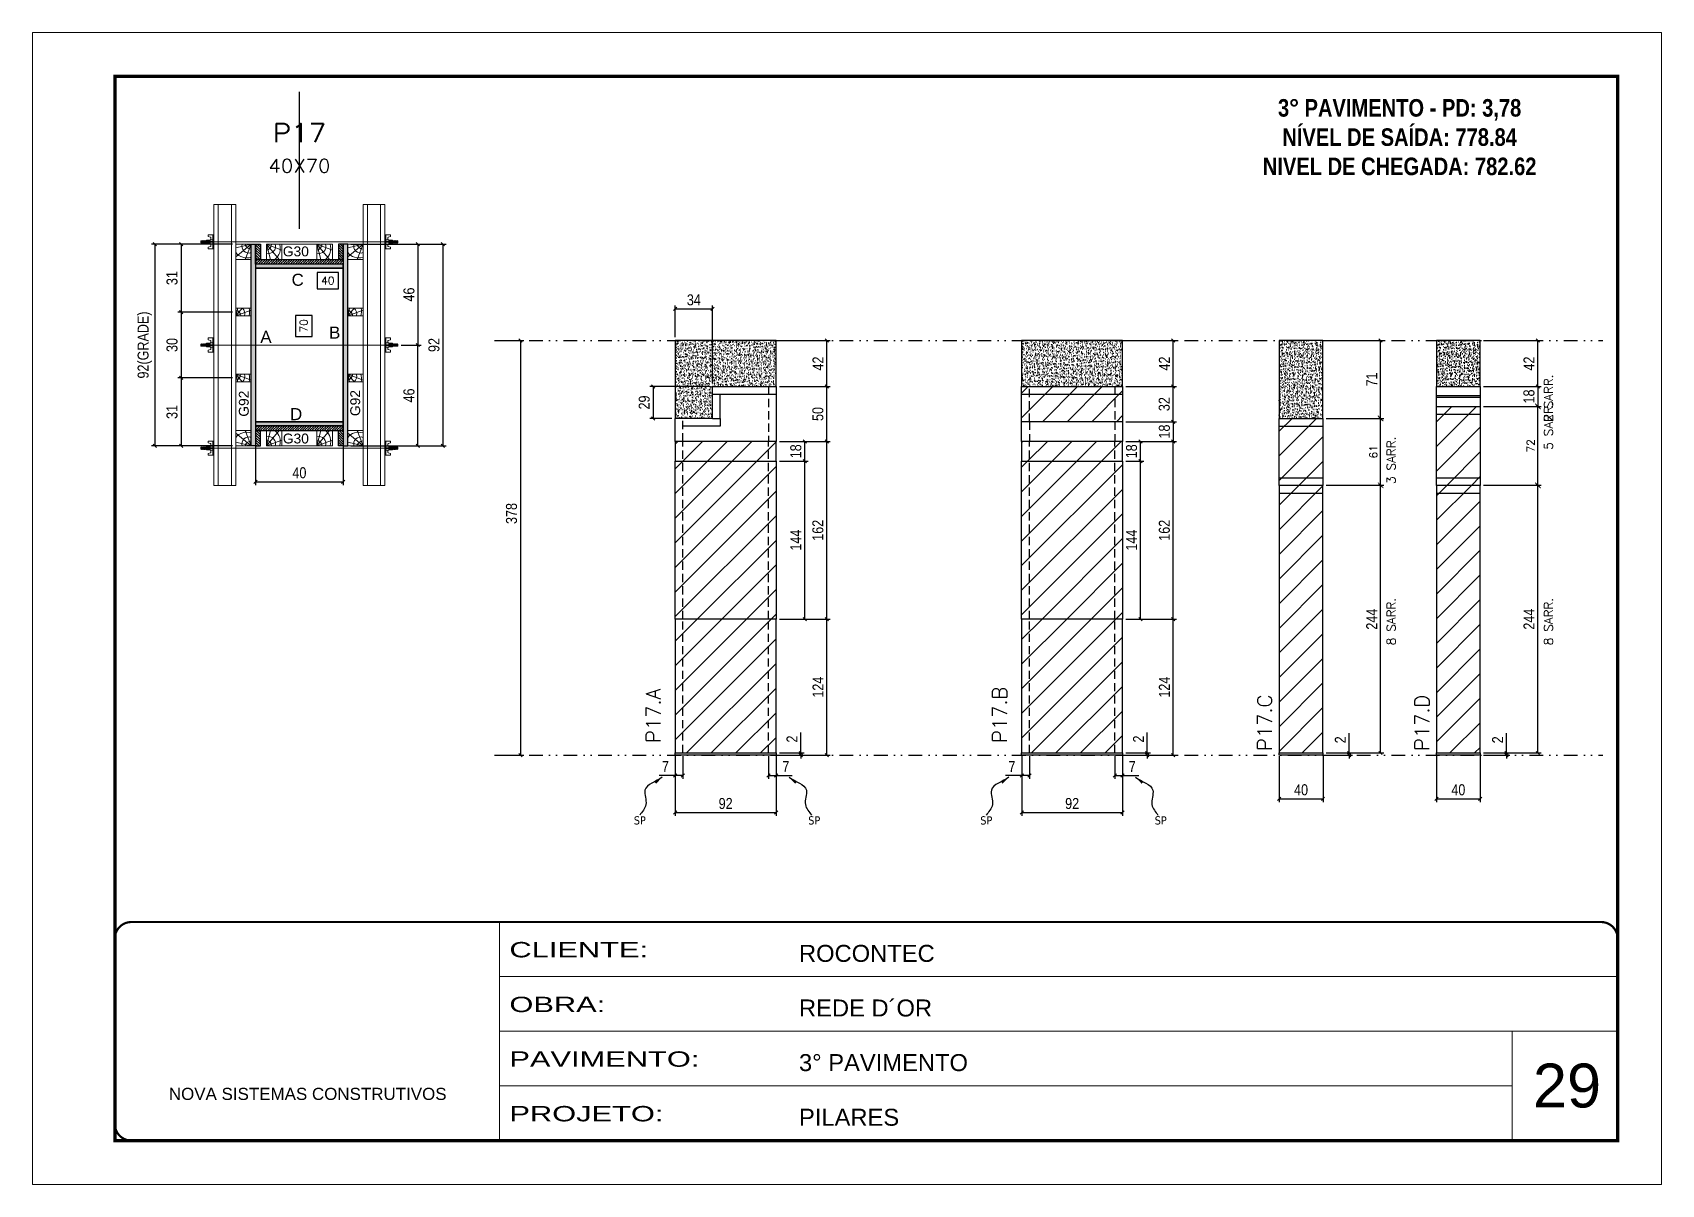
# Model space of a CAD drawing. Extents: x 2949 to 9203, y -16089 to 12527.
# Drawn here: x 2949 to 4434, y 3437 to 4487 of the extents above; entities that cross this region are included whole.
import ezdxf
from ezdxf.enums import TextEntityAlignment as Align

# ---------------------------------------------------------------- set-up
doc = ezdxf.new("R2010")
doc.units = 0
for name, pattern in [('CONTINUO', [0]), ('DASHED', [0.75, 0.5, -0.25]), ('DIVIDE2', [0.625, 0.25, -0.125, 0, -0.125, 0, -0.125]), ('HIDDEN', [0.375, 0.25, -0.125])]:
    doc.linetypes.add(name, pattern=pattern)
for name, color, linetype, lineweight in [('CARIMBO', 255, 'Continuous', 9), ('Folhas', 255, 'Continuous', 9), ('Hachura', 251, 'Continuous', 9), ('Madeira', 126, 'Continuous', 18), ('Perfil Metálico', 224, 'Continuous', 18), ('SARRAFO DE PRESSAO', 251, 'DASHED', 9), ('Texto Seção', 7, 'Continuous', 15)]:
    doc.layers.add(name, color=color, linetype=linetype, lineweight=lineweight)
for name, color, linetype in [('CHAPA', 1, 'Continuous'), ('COTA', 241, 'Continuous'), ('cotas', 4, 'Continuous'), ('MEIO_PONT', 93, 'Continuous'), ('NOMENCLATURA', 7, 'Continuous'), ('Nível', 160, 'Continuous'), ('Painéis', 200, 'Continuous'), ('SARR_2.2x7', 40, 'Continuous'), ('SARRAFO', 251, 'Continuous'), ('Sarrafo de Pressão', 42, 'HIDDEN'), ('texto', 7, 'Continuous'), ('Texto de Titulo', 7, 'Continuous'), ('Texto Qtd Sarr', 242, 'Continuous'), ('TEXTO_GERAL', 7, 'Continuous')]:
    doc.layers.add(name, color=color, linetype=linetype)
doc.styles.add('ARIAL', font='arial.ttf')
doc.styles.add('COTA TECNICA', font='techl___.ttf', dxfattribs={"height": 10})
doc.styles.add('COTA TECNICA 2X', font='techl___.ttf', dxfattribs={"height": 10})
doc.styles.add('COTA TECNICA-50', font='techl___.ttf', dxfattribs={"height": 10})
doc.styles.add('REGUA-120', font='ROMANS.shx', dxfattribs={"height": 15})
doc.styles.add('ROMANC', font='techb___.ttf', dxfattribs={"height": 2.5})
doc.styles.add('ROMANS', font='romans.shx')
doc.styles.add('SANSSERIF', font='sas_____.pfb')
doc.styles.get("Standard").update_dxf_attribs({"font": 'arial.ttf'})
doc.styles.add('Tecnologia', font='')
doc.styles.get('Tecnologia').set_extended_font_data('Forgotten Futurist')
doc.dimstyles.new('COTA PAINEL-50', dxfattribs={"dimtxt": 10, "dimasz": 3, "dimexe": 3, "dimexo": 3, "dimgap": 3, "dimtad": 1, "dimdec": 1, "dimzin": 12, "dimdsep": 46, "dimtxsty": 'COTA TECNICA-50', "dimblk1": 'OBLIQUE', "dimblk2": 'OBLIQUE', "dimsah": 1, "dimcen": 0.9, "dimclrd": 4, "dimclre": 4, "dimclrt": 240, "dimadec": 1, "dimazin": 3, "dimtfac": 1, "dimtdec": 1, "dimtmove": 0, "dimatfit": 3, "dimfxl": 1, "dimtolj": 1, "dimtzin": 12, "dimarcsym": 0})
doc.dimstyles.new('Cota Paínel', dxfattribs={"dimtxt": 7, "dimasz": 5, "dimexe": 3, "dimexo": 3, "dimgap": 3, "dimtad": 1, "dimdec": 1, "dimzin": 12, "dimdsep": 46, "dimtxsty": 'ROMANS', "dimblk": 'ARCHTICK', "dimcen": 0, "dimclrd": 4, "dimclre": 4, "dimclrt": 1, "dimadec": 1, "dimazin": 3, "dimtfac": 1, "dimtdec": 1, "dimtmove": 0, "dimatfit": 3, "dimldrblk": 'OBLIQUE', "dimfxl": 1, "dimtolj": 1, "dimtzin": 12, "dimarcsym": 0})
doc.dimstyles.new('PAINEL', dxfattribs={"dimtxt": 10, "dimasz": 3, "dimexe": 3, "dimexo": 3, "dimgap": 3, "dimtad": 1, "dimdec": 1, "dimzin": 12, "dimdsep": 46, "dimtxsty": 'COTA TECNICA', "dimblk1": 'OBLIQUE', "dimblk2": 'OBLIQUE', "dimsah": 1, "dimcen": 0.9, "dimclrd": 4, "dimclre": 4, "dimclrt": 240, "dimadec": 1, "dimazin": 3, "dimtfac": 1, "dimtdec": 1, "dimtmove": 0, "dimatfit": 3, "dimfxl": 1, "dimtolj": 1, "dimtzin": 12, "dimarcsym": 0})
doc.dimstyles.new('SECAO PILAR', dxfattribs={"dimtxt": 10, "dimasz": 3, "dimexe": 3, "dimexo": 3, "dimgap": 3, "dimtad": 1, "dimdec": 1, "dimlfac": 0.5, "dimzin": 12, "dimdsep": 46, "dimtxsty": 'COTA TECNICA 2X', "dimblk1": 'OBLIQUE', "dimblk2": 'OBLIQUE', "dimsah": 1, "dimcen": 0.9, "dimclrd": 256, "dimclre": 256, "dimclrt": 256, "dimadec": 1, "dimazin": 3, "dimtfac": 1, "dimtdec": 1, "dimtmove": 0, "dimatfit": 3, "dimfxl": 1, "dimtolj": 1, "dimtzin": 12, "dimarcsym": 0})
doc.dimstyles.new('SECÇÃO 2', dxfattribs={"dimtxt": 7, "dimasz": 6, "dimexe": 0.18, "dimexo": 2, "dimgap": -4, "dimtad": 3, "dimdec": 1, "dimlfac": 0.5, "dimzin": 12, "dimdsep": 46, "dimtxsty": 'ROMANS', "dimblk": 'ARCHTICK', "dimcen": 0.09, "dimse1": 1, "dimse2": 1, "dimsd1": 1, "dimsd2": 1, "dimclrd": 180, "dimclre": 5, "dimclrt": 1, "dimadec": 0, "dimazin": 3, "dimtfac": 1, "dimtdec": 1, "dimtofl": 0, "dimtmove": 0, "dimatfit": 3, "dimldrblk": 'ARCHTICK', "dimfxl": 1, "dimtolj": 1, "dimtzin": 0, "dimarcsym": 0})
doc.dimstyles.get("Standard").update_dxf_attribs({"dimtxt": 0.18, "dimasz": 0.18, "dimexe": 0.18, "dimexo": 0.0625, "dimgap": 0.09, "dimtad": 0, "dimtih": 1, "dimtoh": 1, "dimdec": 4, "dimzin": 0, "dimdsep": 46, "dimtxsty": 'Standard', "dimcen": 0.09, "dimadec": 0, "dimazin": 0, "dimtfac": 1, "dimtdec": 4, "dimtofl": 0, "dimtmove": 0, "dimatfit": 3, "dimfxl": 1, "dimtolj": 1, "dimtzin": 0, "dimarcsym": 0})
pattern_1 = [(45, (-1598.5, 3445.725), (-11.22532, 11.22532), [])]

msp = doc.modelspace()

# ---------------------------------------------------------------- texts
at = {"layer": 'CARIMBO', "style": 'ARIAL'}
msp.add_text('29', height=40, dxfattribs=at).set_placement((4316.89, 3506.85))
at = {"layer": 'NOMENCLATURA', "color": 2, "insert": (4195.36, 4452.77), "char_height": 16, "attachment_point": 2, "style": 'ROMANC'}
msp.add_mtext_dynamic_manual_height_columns('\\P3° PAVIMENTO - PD: 3,78\\PNÍVEL DE SAÍDA: 778.84\\PNIVEL DE CHEGADA: 782.62', width=300.2766, gutter_width=1, heights=[0], dxfattribs=at)
at = {"layer": 'texto', "color": 0, "char_height": 7.5, "attachment_point": 5}
for insert in [(3502.65, 3768.5), (3661.67, 3768.5), (3818.52, 3768.5), (3977.54, 3768.5)]:
    msp.add_mtext('{\\fTahoma|b0|i0|c0|p34;\\C4;SP}', dxfattribs=dict(at, insert=insert))
at = {"layer": 'Texto Seção', "linetype": 'Continuous', "style": 'ROMANS'}
for s, p in [('2 SARR.', (4335.05, 4131.84)), ('5 SARR.', (4335.05, 4106.44)), ('3 SARR.', (4191.65, 4075.19)), ('8 SARR.', (4191.65, 3928.22)), ('8 SARR.', (4335.05, 3928.22))]:
    msp.add_text(s, height=8, rotation=90, dxfattribs=at).set_placement(p)
at = {"layer": 'Texto Seção', "char_height": 13, "width": 285.3299, "attachment_point": 7, "rotation": 90, "style": 'REGUA-120'}
for s, insert in [('P17.A', (3521.42, 3839.24)), ('P17.B', (3837.29, 3839.24)), ('P17.C', (4078.83, 3831.92)), ('P17.D', (4222.23, 3831.92))]:
    msp.add_mtext(s, dxfattribs=dict(at, insert=insert))
at = {"layer": 'TEXTO_GERAL', "style": 'ARIAL'}
for s, p in [('C', (3190.74, 4261.39)), ('B', (3224.5, 4213.25)), ('A', (3161.79, 4209.33)), ('D', (3189.33, 4138.89))]:
    msp.add_text(s, height=11, dxfattribs=at).set_placement(p, align=Align.MIDDLE_CENTER)
at = {"layer": 'TEXTO_GERAL', "color": 0, "linetype": 'Continuous', "style": 'SANSSERIF'}
for p in [(3141.6, 4136.55), (3243.16, 4137.1)]:
    msp.add_text('G92', height=9, rotation=90, dxfattribs=at).set_placement(p, align=Align.MIDDLE_LEFT)
at = {"layer": 'TEXTO_GERAL', "color": 0, "linetype": 'Continuous', "char_height": 9, "width": 285.3299, "style": 'SANSSERIF'}
for insert, attachment_point in [((3177.18, 4291.74), 1), ((3177.18, 4112.03), 7)]:
    msp.add_mtext('G30', dxfattribs=dict(at, insert=insert, attachment_point=attachment_point))

# ---------------------------------------------------------------- blocks, each defined once
blk = doc.blocks.new('9999999999')
at = {"color": 30, "linetype": 'CONTINUO'}
for p, q in [((98564.6, 34230.2), (98564.6, 34429.4)), ((98564.6, 34379.6), (99584, 34379.6)), ((98564.6, 34329.8), (99488, 34329.8)), ((99584, 34329.8), (99488, 34329.8)), ((99488, 34329.8), (99488, 34230.2)), ((98564.6, 34280), (99488, 34280))]:
    blk.add_line(p, q, dxfattribs=at)
at = {"color": 30, "linetype": 'CONTINUO', "const_width": 2}
blk.add_lwpolyline([(99584, 34230.2), (99584, 34414.4, 0.414214), (99569, 34429.4), (98229, 34429.4, 0.414214), (98214, 34414.4), (98214, 34245.2, 0.414214), (98229, 34230.2), (99584, 34230.2)], format="xyb", dxfattribs=at)
at = {"layer": 'Folhas'}
blk.add_lwpolyline([(98139, 34190.2), (99624, 34190.2), (99624, 35240.2), (98139, 35240.2)], close=True, dxfattribs=at)
at = {"layer": 'Folhas', "color": 30, "const_width": 3}
blk.add_lwpolyline([(98214, 34230.2), (99584, 34230.2), (99584, 35200.2), (98214, 35200.2)], close=True, dxfattribs=at)
at = {"color": 7, "linetype": 'Continuous', "ltscale": 5, "style": 'ARIAL'}
for s, height, p in [('ROCONTEC', 15.48, (98837.7, 34393.1)), ('REDE D´OR', 15.48, (98837.7, 34343.3)), ('3° PAVIMENTO', 15.483, (98837.7, 34293.5)), ('NOVA SISTEMAS CONSTRUTIVOS', 11.059, (98263.2, 34267.2)), ('PILARES', 15.48, (98837.7, 34243.7))]:
    blk.add_text(s, height=height, dxfattribs=at).set_placement(p)
at = {"layer": 'Folhas', "color": 7, "style": 'Tecnologia', "width": 1.5}
for s, p in [('CLIENTE:', (98573.7, 34397.2)), ('OBRA:', (98573.7, 34347.3)), ('PAVIMENTO:', (98573.7, 34297.5)), ('PROJETO:', (98573.7, 34247.7))]:
    blk.add_text(s, height=14, dxfattribs=at).set_placement(p)
blk = doc.blocks.new('titulo1')
at = {"layer": 'Defpoints', "color": 252, "linetype": 'HIDDEN', "ltscale": 2}
blk.add_line((0, 0), (0, 125), dxfattribs=at)
at = {"layer": 'Defpoints', "style": 'ROMANS', "oblique": 15}
blk.add_attdef('FOLHA', text='', height=10, dxfattribs=at).set_placement((0, 15.6), align=Align.MIDDLE_CENTER)
at = {"layer": 'Texto Qtd Sarr', "color": 3, "style": 'ROMANS', "oblique": 15}
for tag, height, p in [('TITULO', 17, (0, 71.4)), ('SEÇÃO', 12, (0, 41.5))]:
    blk.add_attdef(tag, text='', height=height, dxfattribs=at).set_placement(p, align=Align.MIDDLE_CENTER)
blk = doc.blocks.new('_Oblique')
at = {"color": 0, "linetype": 'ByBlock', "lineweight": -2}
blk.add_line((-0.5, -0.5), (0.5, 0.5), dxfattribs=at)
blk = doc.blocks.new('*D995')
at = {"layer": 'cotas', "color": 4, "linetype": 'ByBlock', "lineweight": -2, "transparency": 16777216}
for p, q in [((3373.2, 4206), (3396.9, 4206)), ((3393.9, 4206), (3393.9, 3828)), ((3373.2, 3828), (3396.9, 3828))]:
    blk.add_line(p, q, dxfattribs=at)
at = {"layer": 'Defpoints', "color": 0, "linetype": 'ByBlock', "transparency": 16777216}
for p in [(3370.2, 4206), (3370.2, 3828), (3393.9, 3828)]:
    blk.add_point(p, dxfattribs=at)
at = {"layer": 'cotas', "color": 4, "linetype": 'ByBlock', "lineweight": -2, "transparency": 16777216, "xscale": 3, "yscale": 3, "zscale": 3}
for p, rotation in [((3393.9, 4206), 90), ((3393.9, 3828), 270)]:
    blk.add_blockref('_Oblique', p, dxfattribs=dict(at, rotation=rotation))
at = {"layer": 'cotas', "color": 240, "linetype": 'ByBlock', "transparency": 16777216, "insert": (3385.7, 4048.3), "char_height": 10, "attachment_point": 5, "rotation": 90, "style": 'COTA TECNICA'}
blk.add_mtext('\\A1;378', dxfattribs=at)
blk = doc.blocks.new('*D943')
at = {"layer": 'COTA', "color": 4, "lineweight": -2, "transparency": 16777216}
for p, q in [((3534.9, 3827), (3534.9, 3772.8)), ((3626.9, 3827), (3626.9, 3772.8)), ((3534.9, 3775.8), (3626.9, 3775.8))]:
    blk.add_line(p, q, dxfattribs=at)
at = {"layer": 'Defpoints', "color": 0, "transparency": 16777216}
for p in [(3534.9, 3830), (3626.9, 3830), (3626.9, 3775.8)]:
    blk.add_point(p, dxfattribs=at)
at = {"layer": 'COTA', "color": 4, "lineweight": -2, "transparency": 16777216, "xscale": 3, "yscale": 3, "zscale": 3, "rotation": 180}
blk.add_blockref('_Oblique', (3534.9, 3775.8), dxfattribs=at)
at = {"layer": 'COTA', "color": 4, "lineweight": -2, "transparency": 16777216, "xscale": 3, "yscale": 3, "zscale": 3}
blk.add_blockref('_Oblique', (3626.9, 3775.8), dxfattribs=at)
at = {"layer": 'COTA', "color": 240, "transparency": 16777216, "insert": (3580.9, 3783.9), "char_height": 10, "attachment_point": 5, "style": 'COTA TECNICA'}
blk.add_mtext('\\A1;92', dxfattribs=at)
blk = doc.blocks.new('*D944')
at = {"layer": 'COTA', "color": 4, "lineweight": -2, "transparency": 16777216}
for p, q in [((3629.9, 3952), (3676.1, 3952)), ((3673.1, 3828), (3673.1, 3952)), ((3629.9, 3828), (3676.1, 3828))]:
    blk.add_line(p, q, dxfattribs=at)
at = {"layer": 'Defpoints', "color": 0, "transparency": 16777216}
for p in [(3626.9, 3952), (3673.1, 3952), (3626.9, 3828)]:
    blk.add_point(p, dxfattribs=at)
at = {"layer": 'COTA', "color": 4, "lineweight": -2, "transparency": 16777216, "xscale": 3, "yscale": 3, "zscale": 3}
for p, rotation in [((3673.1, 3952), 90), ((3673.1, 3828), 270)]:
    blk.add_blockref('_Oblique', p, dxfattribs=dict(at, rotation=rotation))
at = {"layer": 'COTA', "color": 240, "transparency": 16777216, "insert": (3665.1, 3890), "char_height": 10, "attachment_point": 5, "rotation": 90, "style": 'COTA TECNICA-50'}
blk.add_mtext('\\A1;124', dxfattribs=at)
blk = doc.blocks.new('*D945')
at = {"layer": 'COTA', "color": 4, "lineweight": -2, "transparency": 16777216}
for p, q in [((3649.4, 3830), (3649.4, 3848.8)), ((3629.9, 3830), (3652.4, 3830)), ((3629.9, 3828), (3652.4, 3828)), ((3649.4, 3828), (3649.4, 3830)), ((3649.4, 3828), (3649.4, 3825))]:
    blk.add_line(p, q, dxfattribs=at)
at = {"layer": 'Defpoints', "color": 0, "transparency": 16777216}
for p in [(3626.9, 3830), (3626.9, 3828), (3649.4, 3828)]:
    blk.add_point(p, dxfattribs=at)
at = {"layer": 'COTA', "color": 4, "lineweight": -2, "transparency": 16777216, "xscale": 3, "yscale": 3, "zscale": 3}
for p, rotation in [((3649.4, 3830), 270), ((3649.4, 3828), 90)]:
    blk.add_blockref('_Oblique', p, dxfattribs=dict(at, rotation=rotation))
at = {"layer": 'COTA', "color": 240, "transparency": 16777216, "insert": (3641.4, 3842.7), "char_height": 10, "attachment_point": 5, "rotation": 90, "style": 'COTA TECNICA-50'}
blk.add_mtext('\\A1;2', dxfattribs=at)
blk = doc.blocks.new('*D946')
at = {"layer": 'COTA', "color": 4, "linetype": 'ByBlock', "lineweight": -2, "transparency": 16777216}
for p, q in [((3629.9, 4096), (3656, 4096)), ((3653, 3952), (3653, 4096)), ((3629.9, 3952), (3656, 3952))]:
    blk.add_line(p, q, dxfattribs=at)
at = {"layer": 'Defpoints', "color": 0, "linetype": 'ByBlock', "transparency": 16777216}
for p in [(3626.9, 4096), (3653, 4096), (3626.9, 3952)]:
    blk.add_point(p, dxfattribs=at)
at = {"layer": 'COTA', "color": 4, "linetype": 'ByBlock', "lineweight": -2, "transparency": 16777216, "xscale": 3, "yscale": 3, "zscale": 3}
for p, rotation in [((3653, 4096), 90), ((3653, 3952), 270)]:
    blk.add_blockref('_Oblique', p, dxfattribs=dict(at, rotation=rotation))
at = {"layer": 'COTA', "color": 240, "linetype": 'ByBlock', "transparency": 16777216, "insert": (3644.9, 4024), "char_height": 10, "attachment_point": 5, "rotation": 90, "style": 'COTA TECNICA'}
blk.add_mtext('\\A1;144', dxfattribs=at)
blk = doc.blocks.new('*D947')
at = {"layer": 'COTA', "color": 4, "linetype": 'ByBlock', "lineweight": -2, "transparency": 16777216}
for p, q in [((3629.9, 4114), (3656, 4114)), ((3653, 4096), (3653, 4114)), ((3629.9, 4096), (3656, 4096))]:
    blk.add_line(p, q, dxfattribs=at)
at = {"layer": 'Defpoints', "color": 0, "linetype": 'ByBlock', "transparency": 16777216}
for p in [(3626.9, 4114), (3653, 4114), (3626.9, 4096)]:
    blk.add_point(p, dxfattribs=at)
at = {"layer": 'COTA', "color": 4, "linetype": 'ByBlock', "lineweight": -2, "transparency": 16777216, "xscale": 3, "yscale": 3, "zscale": 3}
for p, rotation in [((3653, 4114), 90), ((3653, 4096), 270)]:
    blk.add_blockref('_Oblique', p, dxfattribs=dict(at, rotation=rotation))
at = {"layer": 'COTA', "color": 240, "linetype": 'ByBlock', "transparency": 16777216, "insert": (3644.9, 4105), "char_height": 10, "attachment_point": 5, "rotation": 90, "style": 'COTA TECNICA'}
blk.add_mtext('\\A1;18', dxfattribs=at)
blk = doc.blocks.new('*D948')
at = {"layer": 'COTA', "color": 4, "lineweight": -2, "transparency": 16777216}
for p, q in [((3534.9, 3825), (3534.9, 3806.5)), ((3541.9, 3827), (3541.9, 3806.5)), ((3534.9, 3809.5), (3520.2, 3809.5)), ((3541.9, 3809.5), (3534.9, 3809.5))]:
    blk.add_line(p, q, dxfattribs=at)
at = {"layer": 'Defpoints', "color": 0, "transparency": 16777216}
for p in [(3534.9, 3828), (3541.9, 3830), (3534.9, 3809.5)]:
    blk.add_point(p, dxfattribs=at)
at = {"layer": 'COTA', "color": 4, "lineweight": -2, "transparency": 16777216, "xscale": 3, "yscale": 3, "zscale": 3, "rotation": 180}
blk.add_blockref('_Oblique', (3534.9, 3809.5), dxfattribs=at)
at = {"layer": 'COTA', "color": 4, "lineweight": -2, "transparency": 16777216, "xscale": 3, "yscale": 3, "zscale": 3}
blk.add_blockref('_Oblique', (3541.9, 3809.5), dxfattribs=at)
at = {"layer": 'COTA', "color": 240, "transparency": 16777216, "insert": (3526, 3817.6), "char_height": 10, "attachment_point": 5, "style": 'COTA TECNICA-50'}
blk.add_mtext('\\A1;7', dxfattribs=at)
blk = doc.blocks.new('*D949')
at = {"layer": 'COTA', "color": 4, "lineweight": -2, "transparency": 16777216}
for p, q in [((3619.9, 3827), (3619.9, 3806.5)), ((3626.9, 3825), (3626.9, 3806.5)), ((3619.9, 3809.5), (3626.9, 3809.5)), ((3626.9, 3809.5), (3641.6, 3809.5))]:
    blk.add_line(p, q, dxfattribs=at)
at = {"layer": 'Defpoints', "color": 0, "transparency": 16777216}
for p in [(3619.9, 3830), (3626.9, 3828), (3626.9, 3809.5)]:
    blk.add_point(p, dxfattribs=at)
at = {"layer": 'COTA', "color": 4, "lineweight": -2, "transparency": 16777216, "xscale": 3, "yscale": 3, "zscale": 3, "rotation": 180}
blk.add_blockref('_Oblique', (3619.9, 3809.5), dxfattribs=at)
at = {"layer": 'COTA', "color": 4, "lineweight": -2, "transparency": 16777216, "xscale": 3, "yscale": 3, "zscale": 3}
blk.add_blockref('_Oblique', (3626.9, 3809.5), dxfattribs=at)
at = {"layer": 'COTA', "color": 240, "transparency": 16777216, "insert": (3635.8, 3817.6), "char_height": 10, "attachment_point": 5, "style": 'COTA TECNICA-50'}
blk.add_mtext('\\A1;7', dxfattribs=at)
blk = doc.blocks.new('*D950')
at = {"layer": 'COTA', "color": 4, "lineweight": -2, "transparency": 16777216}
for p, q in [((4128.5, 4074), (4181, 4074)), ((4178, 3830), (4178, 4074)), ((4128.5, 3830), (4181, 3830))]:
    blk.add_line(p, q, dxfattribs=at)
at = {"layer": 'Defpoints', "color": 0, "transparency": 16777216}
for p in [(4125.5, 4074), (4178, 4074), (4125.5, 3830)]:
    blk.add_point(p, dxfattribs=at)
at = {"layer": 'COTA', "color": 4, "lineweight": -2, "transparency": 16777216, "xscale": 3, "yscale": 3, "zscale": 3}
for p, rotation in [((4178, 4074), 90), ((4178, 3830), 270)]:
    blk.add_blockref('_Oblique', p, dxfattribs=dict(at, rotation=rotation))
at = {"layer": 'COTA', "color": 240, "transparency": 16777216, "insert": (4169.9, 3952), "char_height": 10, "attachment_point": 5, "rotation": 90, "style": 'COTA TECNICA'}
blk.add_mtext('\\A1;244', dxfattribs=at)
blk = doc.blocks.new('*D951')
at = {"layer": 'COTA', "color": 4, "lineweight": -2, "transparency": 16777216}
for p, q in [((4128.5, 4206), (4181, 4206)), ((4178, 4135), (4178, 4206)), ((4128.5, 4135), (4181, 4135))]:
    blk.add_line(p, q, dxfattribs=at)
at = {"layer": 'Defpoints', "color": 0, "transparency": 16777216}
for p in [(4125.5, 4206), (4178, 4206), (4125.5, 4135)]:
    blk.add_point(p, dxfattribs=at)
at = {"layer": 'COTA', "color": 4, "lineweight": -2, "transparency": 16777216, "xscale": 3, "yscale": 3, "zscale": 3}
for p, rotation in [((4178, 4206), 90), ((4178, 4135), 270)]:
    blk.add_blockref('_Oblique', p, dxfattribs=dict(at, rotation=rotation))
at = {"layer": 'COTA', "color": 240, "transparency": 16777216, "insert": (4169.9, 4170.5), "char_height": 10, "attachment_point": 5, "rotation": 90, "style": 'COTA TECNICA'}
blk.add_mtext('\\A1;71', dxfattribs=at)
blk = doc.blocks.new('*D952')
at = {"layer": 'COTA', "color": 4, "lineweight": -2, "transparency": 16777216}
for p, q in [((4085.5, 3827), (4085.5, 3785.3)), ((4125.5, 3827), (4125.5, 3785.3)), ((4085.5, 3788.3), (4125.5, 3788.3))]:
    blk.add_line(p, q, dxfattribs=at)
at = {"layer": 'Defpoints', "color": 0, "transparency": 16777216}
for p in [(4085.5, 3830), (4125.5, 3830), (4125.5, 3788.3)]:
    blk.add_point(p, dxfattribs=at)
at = {"layer": 'COTA', "color": 4, "lineweight": -2, "transparency": 16777216, "xscale": 3, "yscale": 3, "zscale": 3, "rotation": 180}
blk.add_blockref('_Oblique', (4085.5, 3788.3), dxfattribs=at)
at = {"layer": 'COTA', "color": 4, "lineweight": -2, "transparency": 16777216, "xscale": 3, "yscale": 3, "zscale": 3}
blk.add_blockref('_Oblique', (4125.5, 3788.3), dxfattribs=at)
at = {"layer": 'COTA', "color": 240, "transparency": 16777216, "insert": (4105.5, 3796.4), "char_height": 10, "attachment_point": 5, "style": 'COTA TECNICA'}
blk.add_mtext('\\A1;40', dxfattribs=at)
blk = doc.blocks.new('*D953')
at = {"layer": 'COTA', "color": 4, "lineweight": -2, "transparency": 16777216}
for p, q in [((4149.3, 3830), (4149.3, 3848.1)), ((4128.5, 3830), (4152.3, 3830)), ((4128.5, 3828), (4152.3, 3828)), ((4149.3, 3828), (4149.3, 3830)), ((4149.3, 3828), (4149.3, 3825))]:
    blk.add_line(p, q, dxfattribs=at)
at = {"layer": 'Defpoints', "color": 0, "transparency": 16777216}
for p in [(4125.5, 3830), (4125.5, 3828), (4149.3, 3830)]:
    blk.add_point(p, dxfattribs=at)
at = {"layer": 'COTA', "color": 4, "lineweight": -2, "transparency": 16777216, "xscale": 3, "yscale": 3, "zscale": 3}
for p, rotation in [((4149.3, 3830), 270), ((4149.3, 3828), 90)]:
    blk.add_blockref('_Oblique', p, dxfattribs=dict(at, rotation=rotation))
at = {"layer": 'COTA', "color": 240, "transparency": 16777216, "insert": (4141.3, 3842), "char_height": 10, "attachment_point": 5, "rotation": 90, "style": 'COTA TECNICA-50'}
blk.add_mtext('\\A1;2', dxfattribs=at)
blk = doc.blocks.new('*D954')
at = {"layer": 'COTA', "color": 180, "lineweight": -2, "transparency": 16777216}
for p, q in [((3203.8, 4228.9), (3188.8, 4228.9)), ((3188.8, 4228.9), (3188.8, 4209.6)), ((3203.8, 4209.6), (3203.8, 4228.9)), ((3188.8, 4209.6), (3203.8, 4209.6))]:
    blk.add_line(p, q, dxfattribs=at)
at = {"layer": 'Defpoints', "color": 0, "transparency": 16777216}
for p in [(3152.3, 4271.9), (3152.3, 4131.9), (3207.8, 4131.9)]:
    blk.add_point(p, dxfattribs=at)
at = {"layer": 'COTA', "color": 1, "transparency": 16777216, "insert": (3196.3, 4219.3), "char_height": 7, "attachment_point": 5, "rotation": 90, "style": 'ROMANS'}
blk.add_mtext('\\A1;70', dxfattribs=at)
blk = doc.blocks.new('_ArchTick')
at = {"color": 0, "linetype": 'ByBlock', "const_width": 0.15}
blk.add_lwpolyline([(-0.5, -0.5), (0.5, 0.5)], dxfattribs=at)
blk = doc.blocks.new('*D955')
at = {"layer": 'COTA', "lineweight": -2, "transparency": 16777216}
for p, q in [((3239.3, 4293.9), (3326.1, 4293.9)), ((3323.1, 4293.9), (3323.1, 4109.9)), ((3239.3, 4109.9), (3326.1, 4109.9))]:
    blk.add_line(p, q, dxfattribs=at)
at = {"layer": 'Defpoints', "color": 0, "transparency": 16777216}
for p in [(3236.3, 4293.9), (3236.3, 4109.9), (3323.1, 4109.9)]:
    blk.add_point(p, dxfattribs=at)
at = {"layer": 'COTA', "lineweight": -2, "transparency": 16777216, "xscale": 3, "yscale": 3, "zscale": 3}
for p, rotation in [((3323.1, 4293.9), 90), ((3323.1, 4109.9), 270)]:
    blk.add_blockref('_Oblique', p, dxfattribs=dict(at, rotation=rotation))
at = {"layer": 'COTA', "transparency": 16777216, "insert": (3315, 4201.9), "char_height": 10, "attachment_point": 5, "rotation": 90, "style": 'COTA TECNICA 2X'}
blk.add_mtext('\\A1;92', dxfattribs=at)
blk = doc.blocks.new('*D956')
at = {"layer": 'COTA', "lineweight": -2, "transparency": 16777216}
for p, q in [((3273.3, 4293.9), (3303.3, 4293.9)), ((3300.3, 4293.9), (3300.3, 4201.9)), ((3285.1, 4201.9), (3303.3, 4201.9))]:
    blk.add_line(p, q, dxfattribs=at)
at = {"layer": 'Defpoints', "color": 0, "transparency": 16777216}
for p in [(3270.3, 4293.9), (3282.1, 4201.9), (3300.3, 4201.9)]:
    blk.add_point(p, dxfattribs=at)
at = {"layer": 'COTA', "lineweight": -2, "transparency": 16777216, "xscale": 3, "yscale": 3, "zscale": 3}
for p, rotation in [((3300.3, 4293.9), 90), ((3300.3, 4201.9), 270)]:
    blk.add_blockref('_Oblique', p, dxfattribs=dict(at, rotation=rotation))
at = {"layer": 'COTA', "transparency": 16777216, "insert": (3292.2, 4247.9), "char_height": 10, "attachment_point": 5, "rotation": 90, "style": 'COTA TECNICA 2X'}
blk.add_mtext('\\A1;46', dxfattribs=at)
blk = doc.blocks.new('*D957')
at = {"layer": 'COTA', "lineweight": -2, "transparency": 16777216}
for p, q in [((3285.1, 4201.9), (3303.3, 4201.9)), ((3300.3, 4109.9), (3300.3, 4201.9)), ((3273.3, 4109.9), (3303.3, 4109.9))]:
    blk.add_line(p, q, dxfattribs=at)
at = {"layer": 'Defpoints', "color": 0, "transparency": 16777216}
for p in [(3282.1, 4201.9), (3300.3, 4201.9), (3270.3, 4109.9)]:
    blk.add_point(p, dxfattribs=at)
at = {"layer": 'COTA', "lineweight": -2, "transparency": 16777216, "xscale": 3, "yscale": 3, "zscale": 3}
for p, rotation in [((3300.3, 4201.9), 90), ((3300.3, 4109.9), 270)]:
    blk.add_blockref('_Oblique', p, dxfattribs=dict(at, rotation=rotation))
at = {"layer": 'COTA', "transparency": 16777216, "insert": (3292.2, 4155.9), "char_height": 10, "attachment_point": 5, "rotation": 90, "style": 'COTA TECNICA 2X'}
blk.add_mtext('\\A1;46', dxfattribs=at)
blk = doc.blocks.new('*D958')
at = {"layer": 'COTA', "color": 180, "lineweight": -2, "transparency": 16777216}
for p, q in [((3227.8, 4268.1), (3208.5, 4268.1)), ((3208.5, 4268.1), (3208.5, 4253.1)), ((3227.8, 4253.1), (3227.8, 4268.1)), ((3208.5, 4253.1), (3227.8, 4253.1))]:
    blk.add_line(p, q, dxfattribs=at)
at = {"layer": 'Defpoints', "color": 0, "transparency": 16777216}
for p in [(3152.3, 4271.9), (3232.3, 4271.9), (3232.3, 4249.1)]:
    blk.add_point(p, dxfattribs=at)
at = {"layer": 'COTA', "color": 1, "transparency": 16777216, "insert": (3218.2, 4260.6), "char_height": 7, "attachment_point": 5, "style": 'ROMANS'}
blk.add_mtext('\\A1;40', dxfattribs=at)
blk = doc.blocks.new('PONTALETE')
at = {"layer": 'Madeira'}
for q in [(2.71, 7), (7, 5.76), (7, 1.74)]:
    blk.add_line((0, 0), q, dxfattribs=at)
blk.add_lwpolyline([(0, 0), (7, 0), (7, 7), (0, 7)], close=True, dxfattribs=at)
for centre, radius, start, end in [((2.04, 0.06), 6.23, 37.28179, 109.09128), ((1.09, 0.9), 3.19, 343.60304, 109.98471), ((-0.21, -0.78), 3.09, 14.63219, 86.0383)]:
    blk.add_arc(centre, radius, start, end, dxfattribs=at)
blk = doc.blocks.new('*D959')
at = {"layer": 'COTA', "lineweight": -2, "transparency": 16777216}
for p, q in [((3131.3, 4293.9), (3057.6, 4293.9)), ((3060.6, 4293.9), (3060.6, 4109.9)), ((3131.3, 4109.9), (3057.6, 4109.9))]:
    blk.add_line(p, q, dxfattribs=at)
at = {"layer": 'Defpoints', "color": 0, "transparency": 16777216}
for p in [(3134.3, 4293.9), (3060.6, 4109.9), (3134.3, 4109.9)]:
    blk.add_point(p, dxfattribs=at)
at = {"layer": 'COTA', "lineweight": -2, "transparency": 16777216, "xscale": 3, "yscale": 3, "zscale": 3}
for p, rotation in [((3060.6, 4293.9), 90), ((3060.6, 4109.9), 270)]:
    blk.add_blockref('_Oblique', p, dxfattribs=dict(at, rotation=rotation))
at = {"layer": 'COTA', "transparency": 16777216, "insert": (3051.3, 4201.9), "char_height": 10, "attachment_point": 5, "rotation": 90, "style": 'COTA TECNICA 2X'}
blk.add_mtext('\\A1;92(GRADE)', dxfattribs=at)
blk = doc.blocks.new('MEIO PONTALETE')
at = {"layer": 'Madeira'}
for q in [(2.71, 7), (3.5, 2.88), (3.5, 0.87)]:
    blk.add_line((0, 0), q, dxfattribs=at)
blk.add_lwpolyline([(0, 0), (3.5, 0), (3.5, 7), (0, 7)], close=True, dxfattribs=at)
for centre, radius, start, end in [((2.04, 0.06), 6.23, 76.44987, 109.09128), ((1.09, 0.9), 3.19, 40.90626, 109.98471), ((-0.21, -0.78), 3.09, 14.63219, 86.0383)]:
    blk.add_arc(centre, radius, start, end, dxfattribs=at)
blk = doc.blocks.new('*D960')
at = {"layer": 'COTA', "lineweight": -2, "transparency": 16777216}
for p, q in [((3131.3, 4171.9), (3081.4, 4171.9)), ((3084.4, 4171.9), (3084.4, 4109.9)), ((3131.3, 4109.9), (3081.4, 4109.9))]:
    blk.add_line(p, q, dxfattribs=at)
at = {"layer": 'Defpoints', "color": 0, "transparency": 16777216}
for p in [(3134.3, 4171.9), (3084.4, 4109.9), (3134.3, 4109.9)]:
    blk.add_point(p, dxfattribs=at)
at = {"layer": 'COTA', "lineweight": -2, "transparency": 16777216, "xscale": 3, "yscale": 3, "zscale": 3}
for p, rotation in [((3084.4, 4171.9), 90), ((3084.4, 4109.9), 270)]:
    blk.add_blockref('_Oblique', p, dxfattribs=dict(at, rotation=rotation))
at = {"layer": 'COTA', "transparency": 16777216, "insert": (3076.2, 4140.9), "char_height": 10, "attachment_point": 5, "rotation": 90, "style": 'COTA TECNICA 2X'}
blk.add_mtext('\\A1;31', dxfattribs=at)
blk = doc.blocks.new('C')
at = {"layer": 'Hachura', "color": 0}
for p, q in [((0, 3.22), (0, -3.22)), ((0.45, 3.22), (0, 3.22)), ((0.46, 3.16), (0, 3.16)), ((0.46, 3.05), (0, 3.05)), ((0.46, 2.88), (0, 2.88)), ((0, 2.75), (0, -1.16)), ((0.46, 2.65), (0, 2.65)), ((0.46, 2.23), (0, 2.23)), ((0.46, 1.51), (0, 1.51)), ((0.39, 0.49), (0.17, 0.49)), ((0.45, -3.23), (0.45, 3.22)), ((0.45, 3.22), (2.58, 3.22)), ((1.74, 0.97), (0.45, 0.97)), ((1.45, 0.1), (0.45, 0.1)), ((1.35, 1.94), (1.35, 0.96)), ((2.58, 2.39), (1.47, 2.09)), ((1.74, -0.97), (1.74, 0.97)), ((1.74, 0.97), (1.74, 0.84)), ((1.74, 0.97), (1.74, 0.84)), ((1.74, 0.84), (3.35, 0.84)), ((3.35, 0.45), (1.74, 0.45)), ((2.58, 3.22), (2.58, 2.39)), ((3.32, 0.84), (3.32, -0.84)), ((3.35, 0.84), (3.35, -0.84)), ((3.68, 0.45), (3.35, 0.45)), ((3.84, -0.52), (3.35, 0.45)), ((3.35, 0.06), (3.67, -0.57)), ((3.68, 0.45), (4.16, -0.52)), ((3.72, 0.5), (4.25, -0.57)), ((4.37, -0.55), (3.83, 0.53)), ((4.15, 0.45), (3.93, 0.45)), ((4.42, -0.52), (3.93, 0.45)), ((4.15, 0.45), (4.26, 0.45)), ((4.26, 0.45), (4.74, -0.52)), ((4.3, 0.5), (4.83, -0.57)), ((4.95, -0.55), (4.41, 0.53)), ((4.51, 0.45), (4.84, 0.45)), ((5, -0.52), (4.51, 0.45)), ((4.84, 0.45), (5.32, -0.52)), ((4.88, 0.5), (5.41, -0.57)), ((5.53, -0.55), (4.99, 0.53)), ((5.58, -0.52), (5.09, 0.45)), ((5.42, 0.45), (5.09, 0.45)), ((5.58, -0.52), (5.09, 0.45)), ((5.42, 0.45), (5.74, -0.19)), ((5.46, 0.5), (5.74, -0.07)), ((5.74, 0.19), (5.57, 0.53)), ((5.74, 0.32), (5.68, 0.45)), ((5.68, 0.45), (5.74, 0.45)), ((5.74, 0.45), (5.9, 0.29)), ((5.74, 0.45), (5.74, -0.52)), ((5.9, -0.36), (5.9, 0.29)), ((0.45, 0), (0, 0)), ((0.46, -1.52), (0, -1.52)), ((0.46, -2.23), (0, -2.23)), ((0.46, -2.65), (0, -2.65)), ((0.46, -2.88), (0, -2.88)), ((0.46, -3.05), (0, -3.05)), ((0.46, -3.16), (0, -3.16)), ((0, -3.22), (2.57, -3.22)), ((0.08, -0.48), (0.29, -0.48)), ((0.29, -0.48), (0.4, -0.48)), ((0.45, 0), (0.45, -0.97)), ((0.45, -0.16), (1.45, -0.16)), ((0.45, -0.65), (0.45, -0.32)), ((0.45, -3.23), (0.45, -0.65)), ((0.45, -0.97), (1.74, -0.97)), ((1.35, -1.94), (1.35, -0.97)), ((2.58, -2.39), (1.47, -2.1)), ((3.35, -0.32), (1.74, -0.32)), ((3.35, -0.84), (1.74, -0.84)), ((2.58, -3.23), (2.58, -2.39)), ((3.35, -0.07), (3.58, -0.52)), ((3.35, -0.52), (3.58, -0.52)), ((3.84, -0.52), (4.16, -0.52)), ((4.42, -0.52), (4.74, -0.52)), ((4.63, -0.52), (4.74, -0.52)), ((5, -0.52), (5.32, -0.52)), ((5.58, -0.52), (5.74, -0.52)), ((5.74, -0.52), (5.9, -0.36)), ((5.74, -0.52), (5.74, -0.52))]:
    blk.add_line(p, q, dxfattribs=at)
for centre, radius, start, end in [((1.52, 1.94), 0.161, 104.74356, 180), ((1.44, -0.03), 0.129, 272.69497, 87.30503), ((3.81, 0.39), 0.143, 25.56881, 154.43119), ((4.39, 0.39), 0.143, 25.56881, 154.43119), ((4.97, 0.39), 0.143, 25.56881, 154.43119), ((5.55, 0.39), 0.143, 25.56881, 154.43119), ((0.17, -0.37), 0.174, 221.74404, 317.85924), ((1.52, -1.94), 0.161, 180, 255.25644), ((3.71, -0.4), 0.174, 222.14076, 318.25596), ((4.29, -0.4), 0.174, 222.14076, 318.25596), ((4.87, -0.4), 0.174, 222.14076, 318.25596), ((5.45, -0.4), 0.174, 222.14076, 318.25596), ((5.61, -0.4), 0.174, 317.85924, 318.25596)]:
    blk.add_arc(centre, radius, start, end, dxfattribs=at)
blk = doc.blocks.new('*D911')
at = {"layer": 'COTA', "lineweight": -2, "transparency": 16777216}
for p, q in [((3131.3, 4293.9), (3081.4, 4293.9)), ((3084.4, 4293.9), (3084.4, 4231.9)), ((3131.3, 4231.9), (3081.4, 4231.9))]:
    blk.add_line(p, q, dxfattribs=at)
at = {"layer": 'Defpoints', "color": 0, "transparency": 16777216}
for p in [(3134.3, 4293.9), (3084.4, 4231.9), (3134.3, 4231.9)]:
    blk.add_point(p, dxfattribs=at)
at = {"layer": 'COTA', "lineweight": -2, "transparency": 16777216, "xscale": 3, "yscale": 3, "zscale": 3}
for p, rotation in [((3084.4, 4293.9), 90), ((3084.4, 4231.9), 270)]:
    blk.add_blockref('_Oblique', p, dxfattribs=dict(at, rotation=rotation))
at = {"layer": 'COTA', "transparency": 16777216, "insert": (3076.2, 4262.9), "char_height": 10, "attachment_point": 5, "rotation": 90, "style": 'COTA TECNICA 2X'}
blk.add_mtext('\\A1;31', dxfattribs=at)
blk = doc.blocks.new('*D912')
at = {"layer": 'COTA', "lineweight": -2, "transparency": 16777216}
for p, q in [((3131.3, 4231.9), (3081.4, 4231.9)), ((3084.4, 4231.9), (3084.4, 4171.9)), ((3131.3, 4171.9), (3081.4, 4171.9))]:
    blk.add_line(p, q, dxfattribs=at)
at = {"layer": 'Defpoints', "color": 0, "transparency": 16777216}
for p in [(3134.3, 4231.9), (3084.4, 4171.9), (3134.3, 4171.9)]:
    blk.add_point(p, dxfattribs=at)
at = {"layer": 'COTA', "lineweight": -2, "transparency": 16777216, "xscale": 3, "yscale": 3, "zscale": 3}
for p, rotation in [((3084.4, 4231.9), 90), ((3084.4, 4171.9), 270)]:
    blk.add_blockref('_Oblique', p, dxfattribs=dict(at, rotation=rotation))
at = {"layer": 'COTA', "transparency": 16777216, "insert": (3076.2, 4201.9), "char_height": 10, "attachment_point": 5, "rotation": 90, "style": 'COTA TECNICA 2X'}
blk.add_mtext('\\A1;30', dxfattribs=at)
blk = doc.blocks.new('*D984')
at = {"layer": 'COTA', "lineweight": -2, "transparency": 16777216}
for p, q in [((3152.3, 4125.3), (3152.3, 4074.2)), ((3232.3, 4125.3), (3232.3, 4074.2)), ((3152.3, 4077.2), (3232.3, 4077.2))]:
    blk.add_line(p, q, dxfattribs=at)
at = {"layer": 'Defpoints', "color": 0, "transparency": 16777216}
for p in [(3152.3, 4128.3), (3232.3, 4128.3), (3232.3, 4077.2)]:
    blk.add_point(p, dxfattribs=at)
at = {"layer": 'COTA', "lineweight": -2, "transparency": 16777216, "xscale": 3, "yscale": 3, "zscale": 3, "rotation": 180}
blk.add_blockref('_Oblique', (3152.3, 4077.2), dxfattribs=at)
at = {"layer": 'COTA', "lineweight": -2, "transparency": 16777216, "xscale": 3, "yscale": 3, "zscale": 3}
blk.add_blockref('_Oblique', (3232.3, 4077.2), dxfattribs=at)
at = {"layer": 'COTA', "transparency": 16777216, "insert": (3192.3, 4085.4), "char_height": 10, "attachment_point": 5, "style": 'COTA TECNICA 2X'}
blk.add_mtext('\\A1;40', dxfattribs=at)
blk = doc.blocks.new('*D985')
at = {"layer": 'COTA', "color": 4, "linetype": 'ByBlock', "lineweight": -2, "transparency": 16777216}
for p, q in [((3629.9, 4114), (3676.1, 4114)), ((3673.1, 3952), (3673.1, 4114)), ((3629.9, 3952), (3676.1, 3952))]:
    blk.add_line(p, q, dxfattribs=at)
at = {"layer": 'Defpoints', "color": 0, "linetype": 'ByBlock', "transparency": 16777216}
for p in [(3626.9, 4114), (3673.1, 4114), (3626.9, 3952)]:
    blk.add_point(p, dxfattribs=at)
at = {"layer": 'COTA', "color": 4, "linetype": 'ByBlock', "lineweight": -2, "transparency": 16777216, "xscale": 3, "yscale": 3, "zscale": 3}
for p, rotation in [((3673.1, 4114), 90), ((3673.1, 3952), 270)]:
    blk.add_blockref('_Oblique', p, dxfattribs=dict(at, rotation=rotation))
at = {"layer": 'COTA', "color": 240, "linetype": 'ByBlock', "transparency": 16777216, "insert": (3665, 4033), "char_height": 10, "attachment_point": 5, "rotation": 90, "style": 'COTA TECNICA'}
blk.add_mtext('\\A1;162', dxfattribs=at)
blk = doc.blocks.new('*D913')
at = {"layer": 'COTA', "color": 4, "lineweight": -2, "transparency": 16777216}
for p, q in [((3850.8, 3827), (3850.8, 3772.8)), ((3942.8, 3827), (3942.8, 3772.8)), ((3850.8, 3775.8), (3942.8, 3775.8))]:
    blk.add_line(p, q, dxfattribs=at)
at = {"layer": 'Defpoints', "color": 0, "transparency": 16777216}
for p in [(3850.8, 3830), (3942.8, 3830), (3942.8, 3775.8)]:
    blk.add_point(p, dxfattribs=at)
at = {"layer": 'COTA', "color": 4, "lineweight": -2, "transparency": 16777216, "xscale": 3, "yscale": 3, "zscale": 3, "rotation": 180}
blk.add_blockref('_Oblique', (3850.8, 3775.8), dxfattribs=at)
at = {"layer": 'COTA', "color": 4, "lineweight": -2, "transparency": 16777216, "xscale": 3, "yscale": 3, "zscale": 3}
blk.add_blockref('_Oblique', (3942.8, 3775.8), dxfattribs=at)
at = {"layer": 'COTA', "color": 240, "transparency": 16777216, "insert": (3896.8, 3783.9), "char_height": 10, "attachment_point": 5, "style": 'COTA TECNICA'}
blk.add_mtext('\\A1;92', dxfattribs=at)
blk = doc.blocks.new('*D914')
at = {"layer": 'COTA', "color": 4, "lineweight": -2, "transparency": 16777216}
for p, q in [((3945.8, 3952), (3992, 3952)), ((3989, 3828), (3989, 3952)), ((3945.8, 3828), (3992, 3828))]:
    blk.add_line(p, q, dxfattribs=at)
at = {"layer": 'Defpoints', "color": 0, "transparency": 16777216}
for p in [(3942.8, 3952), (3989, 3952), (3942.8, 3828)]:
    blk.add_point(p, dxfattribs=at)
at = {"layer": 'COTA', "color": 4, "lineweight": -2, "transparency": 16777216, "xscale": 3, "yscale": 3, "zscale": 3}
for p, rotation in [((3989, 3952), 90), ((3989, 3828), 270)]:
    blk.add_blockref('_Oblique', p, dxfattribs=dict(at, rotation=rotation))
at = {"layer": 'COTA', "color": 240, "transparency": 16777216, "insert": (3980.9, 3890), "char_height": 10, "attachment_point": 5, "rotation": 90, "style": 'COTA TECNICA-50'}
blk.add_mtext('\\A1;124', dxfattribs=at)
blk = doc.blocks.new('*D915')
at = {"layer": 'COTA', "color": 4, "lineweight": -2, "transparency": 16777216}
for p, q in [((3965.3, 3830), (3965.3, 3848.8)), ((3945.8, 3830), (3968.3, 3830)), ((3945.8, 3828), (3968.3, 3828)), ((3965.3, 3828), (3965.3, 3830)), ((3965.3, 3828), (3965.3, 3825))]:
    blk.add_line(p, q, dxfattribs=at)
at = {"layer": 'Defpoints', "color": 0, "transparency": 16777216}
for p in [(3942.8, 3830), (3942.8, 3828), (3965.3, 3828)]:
    blk.add_point(p, dxfattribs=at)
at = {"layer": 'COTA', "color": 4, "lineweight": -2, "transparency": 16777216, "xscale": 3, "yscale": 3, "zscale": 3}
for p, rotation in [((3965.3, 3830), 270), ((3965.3, 3828), 90)]:
    blk.add_blockref('_Oblique', p, dxfattribs=dict(at, rotation=rotation))
at = {"layer": 'COTA', "color": 240, "transparency": 16777216, "insert": (3957.3, 3842.7), "char_height": 10, "attachment_point": 5, "rotation": 90, "style": 'COTA TECNICA-50'}
blk.add_mtext('\\A1;2', dxfattribs=at)
blk = doc.blocks.new('*D916')
at = {"layer": 'COTA', "color": 4, "lineweight": -2, "transparency": 16777216}
for p, q in [((3850.8, 3825), (3850.8, 3806.5)), ((3857.8, 3827), (3857.8, 3806.5)), ((3850.8, 3809.5), (3836, 3809.5)), ((3857.8, 3809.5), (3850.8, 3809.5))]:
    blk.add_line(p, q, dxfattribs=at)
at = {"layer": 'Defpoints', "color": 0, "transparency": 16777216}
for p in [(3850.8, 3828), (3857.8, 3830), (3850.8, 3809.5)]:
    blk.add_point(p, dxfattribs=at)
at = {"layer": 'COTA', "color": 4, "lineweight": -2, "transparency": 16777216, "xscale": 3, "yscale": 3, "zscale": 3, "rotation": 180}
blk.add_blockref('_Oblique', (3850.8, 3809.5), dxfattribs=at)
at = {"layer": 'COTA', "color": 4, "lineweight": -2, "transparency": 16777216, "xscale": 3, "yscale": 3, "zscale": 3}
blk.add_blockref('_Oblique', (3857.8, 3809.5), dxfattribs=at)
at = {"layer": 'COTA', "color": 240, "transparency": 16777216, "insert": (3841.9, 3817.6), "char_height": 10, "attachment_point": 5, "style": 'COTA TECNICA-50'}
blk.add_mtext('\\A1;7', dxfattribs=at)
blk = doc.blocks.new('*D917')
at = {"layer": 'COTA', "color": 4, "lineweight": -2, "transparency": 16777216}
for p, q in [((3935.8, 3827), (3935.8, 3806.5)), ((3942.8, 3825), (3942.8, 3806.5)), ((3935.8, 3809.5), (3942.8, 3809.5)), ((3942.8, 3809.5), (3957.5, 3809.5))]:
    blk.add_line(p, q, dxfattribs=at)
at = {"layer": 'Defpoints', "color": 0, "transparency": 16777216}
for p in [(3935.8, 3830), (3942.8, 3828), (3942.8, 3809.5)]:
    blk.add_point(p, dxfattribs=at)
at = {"layer": 'COTA', "color": 4, "lineweight": -2, "transparency": 16777216, "xscale": 3, "yscale": 3, "zscale": 3, "rotation": 180}
blk.add_blockref('_Oblique', (3935.8, 3809.5), dxfattribs=at)
at = {"layer": 'COTA', "color": 4, "lineweight": -2, "transparency": 16777216, "xscale": 3, "yscale": 3, "zscale": 3}
blk.add_blockref('_Oblique', (3942.8, 3809.5), dxfattribs=at)
at = {"layer": 'COTA', "color": 240, "transparency": 16777216, "insert": (3951.6, 3817.6), "char_height": 10, "attachment_point": 5, "style": 'COTA TECNICA-50'}
blk.add_mtext('\\A1;7', dxfattribs=at)
blk = doc.blocks.new('*D986')
at = {"layer": 'COTA', "color": 4, "linetype": 'ByBlock', "lineweight": -2, "transparency": 16777216}
for p, q in [((3945.8, 4114), (3992, 4114)), ((3989, 3952), (3989, 4114)), ((3945.8, 3952), (3992, 3952))]:
    blk.add_line(p, q, dxfattribs=at)
at = {"layer": 'Defpoints', "color": 0, "linetype": 'ByBlock', "transparency": 16777216}
for p in [(3942.8, 4114), (3989, 4114), (3942.8, 3952)]:
    blk.add_point(p, dxfattribs=at)
at = {"layer": 'COTA', "color": 4, "linetype": 'ByBlock', "lineweight": -2, "transparency": 16777216, "xscale": 3, "yscale": 3, "zscale": 3}
for p, rotation in [((3989, 4114), 90), ((3989, 3952), 270)]:
    blk.add_blockref('_Oblique', p, dxfattribs=dict(at, rotation=rotation))
at = {"layer": 'COTA', "color": 240, "linetype": 'ByBlock', "transparency": 16777216, "insert": (3980.9, 4033), "char_height": 10, "attachment_point": 5, "rotation": 90, "style": 'COTA TECNICA'}
blk.add_mtext('\\A1;162', dxfattribs=at)
blk = doc.blocks.new('*D990')
at = {"layer": 'COTA', "color": 4, "lineweight": -2, "transparency": 16777216}
for p, q in [((4128.5, 4135), (4181, 4135)), ((4178, 4074), (4178, 4135)), ((4128.5, 4074), (4181, 4074))]:
    blk.add_line(p, q, dxfattribs=at)
at = {"layer": 'Defpoints', "color": 0, "transparency": 16777216}
for p in [(4125.5, 4135), (4178, 4135), (4125.5, 4074)]:
    blk.add_point(p, dxfattribs=at)
at = {"layer": 'COTA', "color": 4, "lineweight": -2, "transparency": 16777216, "xscale": 5, "yscale": 5, "zscale": 5}
for p, rotation in [((4178, 4135), 90), ((4178, 4074), 270)]:
    blk.add_blockref('_ArchTick', p, dxfattribs=dict(at, rotation=rotation))
at = {"layer": 'COTA', "color": 1, "transparency": 16777216, "insert": (4171.5, 4104.5), "char_height": 7, "attachment_point": 5, "rotation": 90, "style": 'ROMANS'}
blk.add_mtext('\\A1;61', dxfattribs=at)
blk = doc.blocks.new('*D999')
at = {"layer": 'COTA', "color": 4, "lineweight": -2, "transparency": 16777216}
for p, q in [((4271.9, 4074), (4324.4, 4074)), ((4321.4, 3830), (4321.4, 4074)), ((4271.9, 3830), (4324.4, 3830))]:
    blk.add_line(p, q, dxfattribs=at)
at = {"layer": 'Defpoints', "color": 0, "transparency": 16777216}
for p in [(4268.9, 4074), (4321.4, 4074), (4268.9, 3830)]:
    blk.add_point(p, dxfattribs=at)
at = {"layer": 'COTA', "color": 4, "lineweight": -2, "transparency": 16777216, "xscale": 3, "yscale": 3, "zscale": 3}
for p, rotation in [((4321.4, 4074), 90), ((4321.4, 3830), 270)]:
    blk.add_blockref('_Oblique', p, dxfattribs=dict(at, rotation=rotation))
at = {"layer": 'COTA', "color": 240, "transparency": 16777216, "insert": (4313.3, 3952), "char_height": 10, "attachment_point": 5, "rotation": 90, "style": 'COTA TECNICA'}
blk.add_mtext('\\A1;244', dxfattribs=at)
blk = doc.blocks.new('*D1000')
at = {"layer": 'COTA', "color": 4, "lineweight": -2, "transparency": 16777216}
for p, q in [((4228.9, 3827), (4228.9, 3785.3)), ((4268.9, 3827), (4268.9, 3785.3)), ((4228.9, 3788.3), (4268.9, 3788.3))]:
    blk.add_line(p, q, dxfattribs=at)
at = {"layer": 'Defpoints', "color": 0, "transparency": 16777216}
for p in [(4228.9, 3830), (4268.9, 3830), (4268.9, 3788.3)]:
    blk.add_point(p, dxfattribs=at)
at = {"layer": 'COTA', "color": 4, "lineweight": -2, "transparency": 16777216, "xscale": 3, "yscale": 3, "zscale": 3, "rotation": 180}
blk.add_blockref('_Oblique', (4228.9, 3788.3), dxfattribs=at)
at = {"layer": 'COTA', "color": 4, "lineweight": -2, "transparency": 16777216, "xscale": 3, "yscale": 3, "zscale": 3}
blk.add_blockref('_Oblique', (4268.9, 3788.3), dxfattribs=at)
at = {"layer": 'COTA', "color": 240, "transparency": 16777216, "insert": (4248.9, 3796.4), "char_height": 10, "attachment_point": 5, "style": 'COTA TECNICA'}
blk.add_mtext('\\A1;40', dxfattribs=at)
blk = doc.blocks.new('*D1001')
at = {"layer": 'COTA', "color": 4, "lineweight": -2, "transparency": 16777216}
for p, q in [((4292.7, 3830), (4292.7, 3848.1)), ((4271.9, 3830), (4295.7, 3830)), ((4271.9, 3828), (4295.7, 3828)), ((4292.7, 3828), (4292.7, 3830)), ((4292.7, 3828), (4292.7, 3825))]:
    blk.add_line(p, q, dxfattribs=at)
at = {"layer": 'Defpoints', "color": 0, "transparency": 16777216}
for p in [(4268.9, 3830), (4268.9, 3828), (4292.7, 3830)]:
    blk.add_point(p, dxfattribs=at)
at = {"layer": 'COTA', "color": 4, "lineweight": -2, "transparency": 16777216, "xscale": 3, "yscale": 3, "zscale": 3}
for p, rotation in [((4292.7, 3830), 270), ((4292.7, 3828), 90)]:
    blk.add_blockref('_Oblique', p, dxfattribs=dict(at, rotation=rotation))
at = {"layer": 'COTA', "color": 240, "transparency": 16777216, "insert": (4284.7, 3842), "char_height": 10, "attachment_point": 5, "rotation": 90, "style": 'COTA TECNICA-50'}
blk.add_mtext('\\A1;2', dxfattribs=at)
blk = doc.blocks.new('*D1002')
at = {"layer": 'COTA', "color": 4, "lineweight": -2, "transparency": 16777216}
for p, q in [((4271.9, 4146), (4324.4, 4146)), ((4321.4, 4074), (4321.4, 4146)), ((4271.9, 4074), (4324.4, 4074))]:
    blk.add_line(p, q, dxfattribs=at)
at = {"layer": 'Defpoints', "color": 0, "transparency": 16777216}
for p in [(4268.9, 4146), (4321.4, 4146), (4268.9, 4074)]:
    blk.add_point(p, dxfattribs=at)
at = {"layer": 'COTA', "color": 4, "lineweight": -2, "transparency": 16777216, "xscale": 5, "yscale": 5, "zscale": 5}
for p, rotation in [((4321.4, 4146), 90), ((4321.4, 4074), 270)]:
    blk.add_blockref('_ArchTick', p, dxfattribs=dict(at, rotation=rotation))
at = {"layer": 'COTA', "color": 1, "transparency": 16777216, "insert": (4314.9, 4110), "char_height": 7, "attachment_point": 5, "rotation": 90, "style": 'ROMANS'}
blk.add_mtext('\\A1;72', dxfattribs=at)
blk = doc.blocks.new('*D2357')
at = {"layer": 'COTA', "color": 4, "lineweight": -2, "transparency": 16777216}
for p, q in [((4271.9, 4206), (4324.4, 4206)), ((4321.4, 4164), (4321.4, 4206)), ((4271.9, 4164), (4324.4, 4164))]:
    blk.add_line(p, q, dxfattribs=at)
at = {"layer": 'Defpoints', "color": 0, "transparency": 16777216}
for p in [(4268.9, 4206), (4321.4, 4206), (4268.9, 4164)]:
    blk.add_point(p, dxfattribs=at)
at = {"layer": 'COTA', "color": 4, "lineweight": -2, "transparency": 16777216, "xscale": 3, "yscale": 3, "zscale": 3}
for p, rotation in [((4321.4, 4206), 90), ((4321.4, 4164), 270)]:
    blk.add_blockref('_Oblique', p, dxfattribs=dict(at, rotation=rotation))
at = {"layer": 'COTA', "color": 240, "transparency": 16777216, "insert": (4313.3, 4185), "char_height": 10, "attachment_point": 5, "rotation": 90, "style": 'COTA TECNICA'}
blk.add_mtext('\\A1;42', dxfattribs=at)
blk = doc.blocks.new('*D2358')
at = {"layer": 'COTA', "color": 4, "lineweight": -2, "transparency": 16777216}
for p, q in [((3629.9, 4164), (3676.1, 4164)), ((3673.1, 4114), (3673.1, 4164)), ((3629.9, 4114), (3676.1, 4114))]:
    blk.add_line(p, q, dxfattribs=at)
at = {"layer": 'Defpoints', "color": 0, "transparency": 16777216}
for p in [(3626.9, 4164), (3673.1, 4164), (3626.9, 4114)]:
    blk.add_point(p, dxfattribs=at)
at = {"layer": 'COTA', "color": 4, "lineweight": -2, "transparency": 16777216, "xscale": 3, "yscale": 3, "zscale": 3}
for p, rotation in [((3673.1, 4164), 90), ((3673.1, 4114), 270)]:
    blk.add_blockref('_Oblique', p, dxfattribs=dict(at, rotation=rotation))
at = {"layer": 'COTA', "color": 240, "transparency": 16777216, "insert": (3665, 4139), "char_height": 10, "attachment_point": 5, "rotation": 90, "style": 'COTA TECNICA-50'}
blk.add_mtext('\\A1;50', dxfattribs=at)
blk = doc.blocks.new('*D2359')
at = {"layer": 'COTA', "color": 4, "lineweight": -2, "transparency": 16777216}
for p, q in [((3629.9, 4206), (3676.1, 4206)), ((3673.1, 4164), (3673.1, 4206)), ((3629.9, 4164), (3676.1, 4164))]:
    blk.add_line(p, q, dxfattribs=at)
at = {"layer": 'Defpoints', "color": 0, "transparency": 16777216}
for p in [(3626.9, 4206), (3673.1, 4206), (3626.9, 4164)]:
    blk.add_point(p, dxfattribs=at)
at = {"layer": 'COTA', "color": 4, "lineweight": -2, "transparency": 16777216, "xscale": 3, "yscale": 3, "zscale": 3}
for p, rotation in [((3673.1, 4206), 90), ((3673.1, 4164), 270)]:
    blk.add_blockref('_Oblique', p, dxfattribs=dict(at, rotation=rotation))
at = {"layer": 'COTA', "color": 240, "transparency": 16777216, "insert": (3665.1, 4185), "char_height": 10, "attachment_point": 5, "rotation": 90, "style": 'COTA TECNICA-50'}
blk.add_mtext('\\A1;42', dxfattribs=at)
blk = doc.blocks.new('*D2360')
at = {"layer": 'COTA', "color": 4, "lineweight": -2, "transparency": 16777216}
for p, q in [((3945.8, 4164), (3992, 4164)), ((3989, 4132), (3989, 4164)), ((3945.8, 4132), (3992, 4132))]:
    blk.add_line(p, q, dxfattribs=at)
at = {"layer": 'Defpoints', "color": 0, "transparency": 16777216}
for p in [(3942.8, 4164), (3989, 4164), (3942.8, 4132)]:
    blk.add_point(p, dxfattribs=at)
at = {"layer": 'COTA', "color": 4, "lineweight": -2, "transparency": 16777216, "xscale": 3, "yscale": 3, "zscale": 3}
for p, rotation in [((3989, 4164), 90), ((3989, 4132), 270)]:
    blk.add_blockref('_Oblique', p, dxfattribs=dict(at, rotation=rotation))
at = {"layer": 'COTA', "color": 240, "transparency": 16777216, "insert": (3980.8, 4148), "char_height": 10, "attachment_point": 5, "rotation": 90, "style": 'COTA TECNICA-50'}
blk.add_mtext('\\A1;32', dxfattribs=at)
blk = doc.blocks.new('*D2361')
at = {"layer": 'COTA', "color": 4, "lineweight": -2, "transparency": 16777216}
for p, q in [((3945.8, 4206), (3992, 4206)), ((3989, 4164), (3989, 4206)), ((3945.8, 4164), (3992, 4164))]:
    blk.add_line(p, q, dxfattribs=at)
at = {"layer": 'Defpoints', "color": 0, "transparency": 16777216}
for p in [(3942.8, 4206), (3989, 4206), (3942.8, 4164)]:
    blk.add_point(p, dxfattribs=at)
at = {"layer": 'COTA', "color": 4, "lineweight": -2, "transparency": 16777216, "xscale": 3, "yscale": 3, "zscale": 3}
for p, rotation in [((3989, 4206), 90), ((3989, 4164), 270)]:
    blk.add_blockref('_Oblique', p, dxfattribs=dict(at, rotation=rotation))
at = {"layer": 'COTA', "color": 240, "transparency": 16777216, "insert": (3980.9, 4185), "char_height": 10, "attachment_point": 5, "rotation": 90, "style": 'COTA TECNICA-50'}
blk.add_mtext('\\A1;42', dxfattribs=at)
blk = doc.blocks.new('*D2646')
at = {"layer": 'COTA', "color": 4, "lineweight": -2, "transparency": 16777216}
for p, q in [((4271.9, 4164), (4324.4, 4164)), ((4321.4, 4164), (4321.4, 4146)), ((4271.9, 4146), (4324.4, 4146))]:
    blk.add_line(p, q, dxfattribs=at)
at = {"layer": 'Defpoints', "color": 0, "transparency": 16777216}
for p in [(4268.9, 4164), (4268.9, 4146), (4321.4, 4146)]:
    blk.add_point(p, dxfattribs=at)
at = {"layer": 'COTA', "color": 4, "lineweight": -2, "transparency": 16777216, "xscale": 3, "yscale": 3, "zscale": 3}
for p, rotation in [((4321.4, 4164), 90), ((4321.4, 4146), 270)]:
    blk.add_blockref('_Oblique', p, dxfattribs=dict(at, rotation=rotation))
at = {"layer": 'COTA', "color": 240, "transparency": 16777216, "insert": (4313.3, 4155), "char_height": 10, "attachment_point": 5, "rotation": 90, "style": 'COTA TECNICA-50'}
blk.add_mtext('\\A1;18', dxfattribs=at)
blk = doc.blocks.new('*D2647')
at = {"layer": 'COTA', "color": 4, "lineweight": -2, "transparency": 16777216}
for p, q in [((3945.8, 4132), (3992, 4132)), ((3989, 4132), (3989, 4114)), ((3945.8, 4114), (3992, 4114))]:
    blk.add_line(p, q, dxfattribs=at)
at = {"layer": 'Defpoints', "color": 0, "transparency": 16777216}
for p in [(3942.8, 4132), (3942.8, 4114), (3989, 4114)]:
    blk.add_point(p, dxfattribs=at)
at = {"layer": 'COTA', "color": 4, "lineweight": -2, "transparency": 16777216, "xscale": 3, "yscale": 3, "zscale": 3}
for p, rotation in [((3989, 4132), 90), ((3989, 4114), 270)]:
    blk.add_blockref('_Oblique', p, dxfattribs=dict(at, rotation=rotation))
at = {"layer": 'COTA', "color": 240, "transparency": 16777216, "insert": (3980.9, 4123), "char_height": 10, "attachment_point": 5, "rotation": 90, "style": 'COTA TECNICA-50'}
blk.add_mtext('\\A1;18', dxfattribs=at)
blk = doc.blocks.new('*D2648')
at = {"layer": 'COTA', "color": 4, "lineweight": -2, "transparency": 16777216}
for p, q in [((3534.9, 4209), (3534.9, 4237.8)), ((3534.9, 4234.8), (3568.9, 4234.8)), ((3568.9, 4167), (3568.9, 4237.8))]:
    blk.add_line(p, q, dxfattribs=at)
at = {"layer": 'Defpoints', "color": 0, "transparency": 16777216}
for p in [(3568.9, 4234.8), (3534.9, 4206), (3568.9, 4164)]:
    blk.add_point(p, dxfattribs=at)
at = {"layer": 'COTA', "color": 4, "lineweight": -2, "transparency": 16777216, "xscale": 3, "yscale": 3, "zscale": 3, "rotation": 180}
blk.add_blockref('_Oblique', (3534.9, 4234.8), dxfattribs=at)
at = {"layer": 'COTA', "color": 4, "lineweight": -2, "transparency": 16777216, "xscale": 3, "yscale": 3, "zscale": 3}
blk.add_blockref('_Oblique', (3568.9, 4234.8), dxfattribs=at)
at = {"layer": 'COTA', "color": 240, "transparency": 16777216, "insert": (3551.9, 4243), "char_height": 10, "attachment_point": 5, "style": 'COTA TECNICA-50'}
blk.add_mtext('\\A1;34', dxfattribs=at)
blk = doc.blocks.new('*D2649')
at = {"layer": 'COTA', "color": 4, "lineweight": -2, "transparency": 16777216}
for p, q in [((3565.9, 4164), (3511.8, 4164)), ((3514.8, 4164), (3514.8, 4135)), ((3531.9, 4135), (3511.8, 4135))]:
    blk.add_line(p, q, dxfattribs=at)
at = {"layer": 'Defpoints', "color": 0, "transparency": 16777216}
for p in [(3568.9, 4164), (3514.8, 4135), (3534.9, 4135)]:
    blk.add_point(p, dxfattribs=at)
at = {"layer": 'COTA', "color": 4, "lineweight": -2, "transparency": 16777216, "xscale": 3, "yscale": 3, "zscale": 3}
for p, rotation in [((3514.8, 4164), 90), ((3514.8, 4135), 270)]:
    blk.add_blockref('_Oblique', p, dxfattribs=dict(at, rotation=rotation))
at = {"layer": 'COTA', "color": 240, "transparency": 16777216, "insert": (3506.7, 4149.5), "char_height": 10, "attachment_point": 5, "rotation": 90, "style": 'COTA TECNICA-50'}
blk.add_mtext('\\A1;29', dxfattribs=at)
blk = doc.blocks.new('*D2650')
at = {"layer": 'COTA', "color": 4, "lineweight": -2, "transparency": 16777216}
for p, q in [((3945.8, 4096), (3962.1, 4096)), ((3959.1, 3952), (3959.1, 4096)), ((3945.8, 3952), (3962.1, 3952))]:
    blk.add_line(p, q, dxfattribs=at)
at = {"layer": 'Defpoints', "color": 0, "transparency": 16777216}
for p in [(3942.8, 4096), (3959.1, 4096), (3942.8, 3952)]:
    blk.add_point(p, dxfattribs=at)
at = {"layer": 'COTA', "color": 4, "lineweight": -2, "transparency": 16777216, "xscale": 3, "yscale": 3, "zscale": 3}
for p, rotation in [((3959.1, 4096), 90), ((3959.1, 3952), 270)]:
    blk.add_blockref('_Oblique', p, dxfattribs=dict(at, rotation=rotation))
at = {"layer": 'COTA', "color": 240, "transparency": 16777216, "insert": (3951, 4024), "char_height": 10, "attachment_point": 5, "rotation": 90, "style": 'COTA TECNICA-50'}
blk.add_mtext('\\A1;144', dxfattribs=at)
blk = doc.blocks.new('*D2651')
at = {"layer": 'COTA', "color": 4, "lineweight": -2, "transparency": 16777216}
for p, q in [((3945.8, 4114), (3962.1, 4114)), ((3959.1, 4096), (3959.1, 4114)), ((3945.8, 4096), (3962.1, 4096))]:
    blk.add_line(p, q, dxfattribs=at)
at = {"layer": 'Defpoints', "color": 0, "transparency": 16777216}
for p in [(3942.8, 4114), (3959.1, 4114), (3942.8, 4096)]:
    blk.add_point(p, dxfattribs=at)
at = {"layer": 'COTA', "color": 4, "lineweight": -2, "transparency": 16777216, "xscale": 3, "yscale": 3, "zscale": 3}
for p, rotation in [((3959.1, 4114), 90), ((3959.1, 4096), 270)]:
    blk.add_blockref('_Oblique', p, dxfattribs=dict(at, rotation=rotation))
at = {"layer": 'COTA', "color": 240, "transparency": 16777216, "insert": (3951, 4105), "char_height": 10, "attachment_point": 5, "rotation": 90, "style": 'COTA TECNICA-50'}
blk.add_mtext('\\A1;18', dxfattribs=at)

# ---------------------------------------------------------------- dimensions: what is measured, and where the dimension line sits
at = {"layer": 'COTA'}
dim = msp.add_linear_dim(base=(3060.55, 4109.89), p1=(3134.33, 4293.89), p2=(3134.33, 4109.89), angle=270, text='<>(GRADE)', dimstyle='SECAO PILAR', dxfattribs=at)
dim.commit()
dim.dimension.update_dxf_attribs({"geometry": '*D959', "text_midpoint": (3051.33, 4201.89)})
for base, p1, p2, angle, dimstyle, picture, middle in [((3084.39, 4231.89), (3134.33, 4293.89), (3134.33, 4231.89), 270, 'SECAO PILAR', '*D911', (3076.17, 4262.89)), ((3323.1, 4109.89), (3236.33, 4293.89), (3236.33, 4109.89), 270, 'SECAO PILAR', '*D955', (3315.02, 4201.89)), ((3300.33, 4201.89), (3270.33, 4293.89), (3282.13, 4201.89), 270, 'SECAO PILAR', '*D956', (3292.23, 4247.89)), ((3084.39, 4171.89), (3134.33, 4231.89), (3134.33, 4171.89), 270, 'SECAO PILAR', '*D912', (3076.17, 4201.89)), ((3300.33, 4201.89), (3270.33, 4109.89), (3282.13, 4201.89), 90, 'SECAO PILAR', '*D957', (3292.23, 4155.89)), ((3673.13, 4205.99), (3626.89, 4163.99), (3626.89, 4205.99), 90, 'COTA PAINEL-50', '*D2359', (3665.06, 4184.99)), ((3989, 4205.99), (3942.77, 4163.99), (3942.77, 4205.99), 90, 'COTA PAINEL-50', '*D2361', (3980.93, 4184.99)), ((3084.39, 4109.89), (3134.33, 4171.89), (3134.33, 4109.89), 270, 'SECAO PILAR', '*D960', (3076.17, 4140.89)), ((3514.75, 4134.99), (3568.89, 4163.99), (3534.89, 4134.99), 90, 'COTA PAINEL-50', '*D2649', (3506.67, 4149.49)), ((3673.13, 4163.99), (3626.89, 4113.99), (3626.89, 4163.99), 90, 'COTA PAINEL-50', '*D2358', (3665.02, 4138.99)), ((3989, 4163.99), (3942.77, 4131.99), (3942.77, 4163.99), 90, 'COTA PAINEL-50', '*D2360', (3980.78, 4147.99)), ((4321.37, 4145.99), (4268.88, 4163.99), (4268.88, 4145.99), 90, 'COTA PAINEL-50', '*D2646', (4313.28, 4154.99)), ((4321.37, 4145.99), (4268.88, 4073.97), (4268.88, 4145.99), 90, 'Cota Paínel', '*D1002', (4314.87, 4109.98)), ((3989, 4113.99), (3942.77, 4131.99), (3942.77, 4113.99), 90, 'COTA PAINEL-50', '*D2647', (3980.91, 4122.99)), ((4177.97, 4134.97), (4125.48, 4073.97), (4125.48, 4134.97), 90, 'Cota Paínel', '*D990', (4171.47, 4104.47)), ((3959.08, 4113.99), (3942.77, 4095.99), (3942.77, 4113.99), 90, 'COTA PAINEL-50', '*D2651', (3950.98, 4104.99)), ((3959.08, 4095.99), (3942.77, 3951.99), (3942.77, 4095.99), 90, 'COTA PAINEL-50', '*D2650', (3951, 4023.99)), ((3673.13, 3951.99), (3626.89, 3827.99), (3626.89, 3951.99), 90, 'COTA PAINEL-50', '*D944', (3665.06, 3889.99)), ((3989, 3951.99), (3942.77, 3827.99), (3942.77, 3951.99), 90, 'COTA PAINEL-50', '*D914', (3980.93, 3889.99)), ((3534.89, 3809.48), (3541.89, 3829.99), (3534.89, 3827.99), 180, 'COTA PAINEL-50', '*D948', (3526.03, 3817.55)), ((3850.77, 3809.48), (3857.77, 3829.99), (3850.77, 3827.99), 180, 'COTA PAINEL-50', '*D916', (3841.9, 3817.55))]:
    dim = msp.add_linear_dim(base=base, p1=p1, p2=p2, angle=angle, dimstyle=dimstyle, dxfattribs=at)
    dim.commit()
    dim.dimension.update_dxf_attribs({"geometry": picture, "text_midpoint": middle})
for base, p1, p2, angle, dimstyle, picture, middle in [((3207.84, 4131.89), (3152.33, 4271.89), (3152.33, 4131.89), 270, 'SECÇÃO 2', '*D954', (3207.84, 4219.26)), ((3649.42, 3827.99), (3626.89, 3829.99), (3626.89, 3827.99), 90, 'COTA PAINEL-50', '*D945', (3649.42, 3842.74)), ((3965.29, 3827.99), (3942.77, 3829.99), (3942.77, 3827.99), 90, 'COTA PAINEL-50', '*D915', (3965.29, 3842.74)), ((4149.3, 3829.99), (4125.48, 3827.99), (4125.48, 3829.99), 90, 'COTA PAINEL-50', '*D953', (4149.3, 3842.05)), ((4292.7, 3829.99), (4268.88, 3827.99), (4268.88, 3829.99), 90, 'COTA PAINEL-50', '*D1001', (4292.7, 3842.05))]:
    dim = msp.add_linear_dim(base=base, p1=p1, p2=p2, angle=angle, dimstyle=dimstyle, dxfattribs=at)
    dim.commit()
    dim.dimension.update_dxf_attribs({"geometry": picture, "text_midpoint": middle, "dimtype": 160})
dim = msp.add_linear_dim(base=(3232.33, 4249.09), p1=(3152.33, 4271.89), p2=(3232.33, 4271.89), dimstyle='SECÇÃO 2', dxfattribs=at)
dim.commit()
dim.dimension.update_dxf_attribs({"geometry": '*D958', "text_midpoint": (3218.16, 4249.09), "dimtype": 160})
for base, p1, p2, dimstyle, picture, middle in [((3568.89, 4234.77), (3534.89, 4205.99), (3568.89, 4163.99), 'COTA PAINEL-50', '*D2648', (3551.89, 4242.99)), ((3232.33, 4077.25), (3152.33, 4128.29), (3232.33, 4128.29), 'SECAO PILAR', '*D984', (3192.33, 4085.35)), ((3626.89, 3809.48), (3619.89, 3829.99), (3626.89, 3827.99), 'COTA PAINEL-50', '*D949', (3635.76, 3817.55)), ((3942.77, 3809.48), (3935.77, 3829.99), (3942.77, 3827.99), 'COTA PAINEL-50', '*D917', (3951.63, 3817.55))]:
    dim = msp.add_linear_dim(base=base, p1=p1, p2=p2, dimstyle=dimstyle, dxfattribs=at)
    dim.commit()
    dim.dimension.update_dxf_attribs({"geometry": picture, "text_midpoint": middle})
for base, p1, p2, picture, middle in [((4177.97, 4205.99), (4125.48, 4134.97), (4125.48, 4205.99), '*D951', (4169.9, 4170.48)), ((4321.37, 4205.99), (4268.88, 4163.97), (4268.88, 4205.99), '*D2357', (4313.3, 4184.98)), ((4177.97, 4073.97), (4125.48, 3829.99), (4125.48, 4073.97), '*D950', (4169.9, 3951.98)), ((4321.37, 4073.97), (4268.88, 3829.99), (4268.88, 4073.97), '*D999', (4313.3, 3951.98))]:
    dim = msp.add_linear_dim(base=base, p1=p1, p2=p2, angle=90, dimstyle='PAINEL', override={"dimarcsym": 2}, dxfattribs=at)
    dim.commit()
    dim.dimension.update_dxf_attribs({"geometry": picture, "text_midpoint": middle})
at = {"layer": 'COTA', "linetype": 'ByBlock'}
dim = msp.add_linear_dim(base=(3653.01, 4113.99), p1=(3626.89, 4095.99), p2=(3626.89, 4113.99), angle=90, dimstyle='PAINEL', override={"dimtmove": 1}, dxfattribs=at)
dim.commit()
dim.dimension.update_dxf_attribs({"geometry": '*D947', "text_midpoint": (3653.01, 4104.99), "dimtype": 160})
for base, p1, p2, picture, middle in [((3673.13, 4113.99), (3626.89, 3951.99), (3626.89, 4113.99), '*D985', (3665.03, 4032.99)), ((3989, 4113.99), (3942.77, 3951.99), (3942.77, 4113.99), '*D986', (3980.9, 4032.99)), ((3653.01, 4095.99), (3626.89, 3951.99), (3626.89, 4095.99), '*D946', (3644.94, 4023.99))]:
    dim = msp.add_linear_dim(base=base, p1=p1, p2=p2, angle=90, dimstyle='PAINEL', dxfattribs=at)
    dim.commit()
    dim.dimension.update_dxf_attribs({"geometry": picture, "text_midpoint": middle})
at = {"layer": 'COTA'}
for base, p1, p2, picture, middle in [((3626.89, 3775.82), (3534.89, 3829.99), (3626.89, 3829.99), '*D943', (3580.89, 3783.9)), ((3942.77, 3775.82), (3850.77, 3829.99), (3942.77, 3829.99), '*D913', (3896.77, 3783.9)), ((4125.48, 3788.26), (4085.48, 3829.99), (4125.48, 3829.99), '*D952', (4105.48, 3796.37)), ((4268.88, 3788.26), (4228.88, 3829.99), (4268.88, 3829.99), '*D1000', (4248.88, 3796.37))]:
    dim = msp.add_linear_dim(base=base, p1=p1, p2=p2, dimstyle='PAINEL', override={"dimarcsym": 2}, dxfattribs=at)
    dim.commit()
    dim.dimension.update_dxf_attribs({"geometry": picture, "text_midpoint": middle})
at = {"layer": 'cotas', "linetype": 'ByBlock'}
dim = msp.add_linear_dim(base=(3393.91, 3827.99), p1=(3370.19, 4205.99), p2=(3370.19, 3827.99), angle=90, dimstyle='PAINEL', dxfattribs=at)
dim.commit()
dim.dimension.update_dxf_attribs({"geometry": '*D995', "text_midpoint": (3393.91, 4048.26), "dimtype": 160})

# ---------------------------------------------------------------- hatches: boundary and pattern name
at = {"layer": 'COTA', "linetype": 'ByBlock'}
h = msp.add_hatch(dxfattribs=at)
h.set_pattern_fill('AR-CONC', color=256, scale=0.03)
h.set_pattern_definition([(50, (-1598.5, 3445.7253), (5.46554, -0.4781726), [0.5715, -6.2865]), (355, (-1598.5, 3445.7253), (-1.0573026, 5.7317054), [0.4572, -5.0292175]), (100.45144, (-1598.0445, 3445.6855), (4.4082374, 5.2535326), [0.4857, -5.3427073]), (46.1842, (-1598.5, 3447.249), (8.132371, -1.26127), [0.85725, -9.42975]), (96.63556, (-1597.822, 3447.144), (7.122124, 7.422784), [0.728551, -8.014068]), (351.18415, (-1598.5, 3447.249), (7.122124, 7.422784), [0.685799, -7.543792]), (21, (-1597.738, 3446.8683), (4.5484317, -3.067956), [0.5715, -6.2865]), (326, (-1597.738, 3446.8683), (1.854061, 5.525639), [0.4572, -5.0292]), (71.45144, (-1597.359, 3446.6127), (6.4024926, 2.457683), [0.4857, -5.342698]), (37.5, (-1598.5, 3445.7253), (0.0926581, 2.5366512), [0, -4.96824, 0, -5.1054, 0, -5.04825]), (7.5, (-1598.5, 3445.7253), (2.0045899, 3.0054172), [0, -2.91084, 0, -4.85394, 0, -1.92405]), (327.5, (-1600.1993, 3445.7253), (4.06771786, -0.1718623), [0, -1.905, 0, -5.9436, 0, -7.8867]), (317.5, (-1600.9613, 3445.7253), (4.4438754, 0.7627947), [0, -2.4765, 0, -3.94716, 0, -5.6007])])
h.paths.add_polyline_path([(3626.89, 4163.99), (3626.89, 4205.99), (3534.89, 4205.99), (3534.89, 4134.99), (3568.89, 4134.99), (3568.89, 4163.99)])
h = msp.add_hatch(dxfattribs=at)
h.set_pattern_fill('AR-CONC', color=256, scale=0.03)
h.set_pattern_definition([(50, (-1282.6285, 3463.7253), (5.46554, -0.4781726), [0.5715, -6.2865]), (355, (-1282.6285, 3463.7253), (-1.0573026, 5.7317054), [0.4572, -5.0292175]), (100.45144, (-1282.173, 3463.6855), (4.4082374, 5.2535326), [0.4857, -5.3427073]), (46.1842, (-1282.6285, 3465.249), (8.132371, -1.26127), [0.85725, -9.42975]), (96.63556, (-1281.951, 3465.144), (7.122124, 7.422784), [0.728551, -8.014068]), (351.18415, (-1282.6285, 3465.249), (7.122124, 7.422784), [0.685799, -7.543792]), (21, (-1281.8665, 3464.8683), (4.5484317, -3.067956), [0.5715, -6.2865]), (326, (-1281.8665, 3464.8683), (1.854061, 5.525639), [0.4572, -5.0292]), (71.45144, (-1281.4874, 3464.6127), (6.4024926, 2.457683), [0.4857, -5.342698]), (37.5, (-1282.6285, 3463.7253), (0.0926581, 2.5366512), [0, -4.96824, 0, -5.1054, 0, -5.04825]), (7.5, (-1282.6285, 3463.7253), (2.0045899, 3.0054172), [0, -2.91084, 0, -4.85394, 0, -1.92405]), (327.5, (-1284.3277, 3463.7253), (4.06771786, -0.1718623), [0, -1.905, 0, -5.9436, 0, -7.8867]), (317.5, (-1285.0897, 3463.7253), (4.4438754, 0.7627947), [0, -2.4765, 0, -3.94716, 0, -5.6007])])
h.paths.add_polyline_path([(3850.77, 4205.99), (3850.77, 4163.99), (3942.77, 4163.99), (3942.77, 4205.99)])
h = msp.add_hatch(dxfattribs=at)
h.set_pattern_fill('AR-CONC', color=256, scale=0.03)
h.set_pattern_definition([(50, (-127528.5476, -22671.2705), (5.46554007, -0.47817257), [0.5715, -6.2865]), (355, (-127528.5476, -22671.2705), (-1.05730264, 5.73170536), [0.4572, -5.02921753]), (100.4514447, (-127528.092, -22671.3104), (4.40823741, 5.25353256), [0.48570026, -5.34270734]), (46.1842, (-127528.5476, -22669.7465), (8.13237123, -1.26126984), [0.85725, -9.42975]), (96.6355576, (-127527.87, -22669.852), (7.122124, 7.42278374), [0.7285507, -8.01406824]), (351.184151, (-127528.5476, -22669.7465), (7.122124, 7.42278374), [0.685799, -7.54379196]), (21, (-127527.7856, -22670.1275), (4.54843174, -3.06795595), [0.5715, -6.2865]), (326, (-127527.7856, -22670.1275), (1.85406085, 5.52563898), [0.4572, -5.0292]), (71.451445, (-127527.4065, -22670.383), (6.40249258, 2.45768307), [0.48570026, -5.34269813]), (37.5, (-127528.5476, -22671.2705), (0.092658098, 2.536651166), [0, -4.96824, 0, -5.1054, 0, -5.04825]), (7.5, (-127528.5476, -22671.2705), (2.004589875, 3.005417245), [0, -2.91084, 0, -4.85394, 0, -1.92405]), (327.5, (-127530.2468, -22671.2705), (4.067717855, -0.17186232), [0, -1.905, 0, -5.9436, 0, -7.8867]), (317.5, (-127531.009, -22671.2705), (4.44387544, 0.76279473), [0, -2.4765, 0, -3.94716, 0, -5.6007])])
h.paths.add_polyline_path([(4085.48, 4134.97), (4125.48, 4134.97), (4125.48, 4205.99), (4085.48, 4205.99)])
h = msp.add_hatch(dxfattribs=at)
h.set_pattern_fill('AR-CONC', color=256, scale=0.03)
h.set_pattern_definition([(50, (-127385.1454, -22671.2705), (5.46554007, -0.47817257), [0.5715, -6.2865]), (355, (-127385.1454, -22671.2705), (-1.05730264, 5.73170536), [0.4572, -5.02921753]), (100.4514447, (-127384.69, -22671.3104), (4.40823741, 5.25353256), [0.48570026, -5.34270734]), (46.1842, (-127385.1454, -22669.7465), (8.13237123, -1.26126984), [0.85725, -9.42975]), (96.6355576, (-127384.468, -22669.852), (7.122124, 7.42278374), [0.7285507, -8.01406824]), (351.184151, (-127385.145, -22669.7465), (7.122124, 7.42278374), [0.685799, -7.54379196]), (21, (-127384.3834, -22670.1275), (4.54843174, -3.06795595), [0.5715, -6.2865]), (326, (-127384.3834, -22670.1275), (1.85406085, 5.52563898), [0.4572, -5.0292]), (71.451445, (-127384.0043, -22670.383), (6.40249258, 2.45768307), [0.48570026, -5.34269813]), (37.5, (-127385.1454, -22671.2705), (0.092658098, 2.536651166), [0, -4.96824, 0, -5.1054, 0, -5.04825]), (7.5, (-127385.1454, -22671.2705), (2.004589875, 3.005417245), [0, -2.91084, 0, -4.85394, 0, -1.92405]), (327.5, (-127386.8446, -22671.2705), (4.067717855, -0.17186232), [0, -1.905, 0, -5.9436, 0, -7.8867]), (317.5, (-127387.6066, -22671.2705), (4.44387544, 0.76279473), [0, -2.4765, 0, -3.94716, 0, -5.6007])])
h.paths.add_polyline_path([(4228.88, 4163.97), (4268.88, 4163.97), (4268.88, 4205.99), (4228.88, 4205.99)])
at = {"layer": 'Hachura'}
h = msp.add_hatch(color=256, dxfattribs=at)
h.dxf.hatch_style = 1
h.paths.add_polyline_path([(3152.33, 4109.89), (3148.33, 4109.89), (3148.33, 4293.89), (3152.33, 4293.89)])
h = msp.add_hatch(color=256, dxfattribs=at)
h.dxf.hatch_style = 1
h.paths.add_polyline_path([(3152.33, 4109.89), (3148.33, 4109.89), (3148.33, 4293.89), (3152.33, 4293.89)])
h = msp.add_hatch(dxfattribs=at)
h.set_pattern_fill('ANSI31', color=256, scale=0.5, angle=90, style=0)
h.set_pattern_definition([(135, (-19739.0793, 13417.8389), (-1.12253202, -1.12253202), [])])
h.paths.add_polyline_path([(3152.33, 4279.89), (3156.73, 4279.89), (3156.73, 4293.89), (3152.33, 4293.89)])
h = msp.add_hatch(dxfattribs=at)
h.set_pattern_fill('ANSI31', color=256, scale=0.5, angle=90, style=0)
h.set_pattern_definition([(135, (-19697.0793, 13417.8389), (-1.12253202, -1.12253202), [])])
h.paths.add_polyline_path([(3232.33, 4279.89), (3227.93, 4279.89), (3227.93, 4293.89), (3232.33, 4293.89)])
h = msp.add_hatch(color=256, dxfattribs=at)
h.dxf.hatch_style = 1
h.paths.add_polyline_path([(3232.33, 4109.89), (3236.33, 4109.89), (3236.33, 4293.89), (3232.33, 4293.89)])
h = msp.add_hatch(color=256, dxfattribs=at)
h.dxf.hatch_style = 1
h.paths.add_polyline_path([(3232.33, 4109.89), (3236.33, 4109.89), (3236.33, 4293.89), (3232.33, 4293.89)])
h = msp.add_hatch(dxfattribs=at)
h.set_pattern_fill('ANSI31', color=256, scale=0.5, style=0)
h.set_pattern_definition([(45, (12326.2807, 27204.8952), (-1.12253202, 1.12253202), [])])
h.paths.add_polyline_path([(3232.33, 4275.49), (3232.33, 4279.89), (3152.33, 4279.89), (3152.33, 4275.49)])
h = msp.add_hatch(color=256, dxfattribs=at)
h.dxf.hatch_style = 1
h.paths.add_polyline_path([(3152.33, 4275.49), (3152.33, 4271.89), (3232.33, 4271.89), (3232.33, 4275.49)])
h = msp.add_hatch(color=256, dxfattribs=at)
h.dxf.hatch_style = 1
h.paths.add_polyline_path([(3152.33, 4275.49), (3152.33, 4271.89), (3232.33, 4271.89), (3232.33, 4275.49)])
h = msp.add_hatch(dxfattribs=at)
h.set_pattern_fill('ANSI31', color=256, scale=5)
h.set_pattern_definition(pattern_1)
h.paths.add_polyline_path([(3850.77, 4163.99), (3850.77, 4131.99), (3942.77, 4131.99), (3942.77, 4163.99)])
h = msp.add_hatch(dxfattribs=at)
h.set_pattern_fill('ANSI31', color=256, scale=5)
h.set_pattern_definition(pattern_1)
h.paths.add_polyline_path([(4228.88, 4073.97), (4268.88, 4073.97), (4268.88, 4145.99), (4228.88, 4145.99)])
h = msp.add_hatch(color=256, dxfattribs=at)
h.dxf.hatch_style = 1
h.paths.add_polyline_path([(3152.33, 4131.89), (3152.33, 4128.29), (3232.33, 4128.29), (3232.33, 4131.89)])
h = msp.add_hatch(color=256, dxfattribs=at)
h.dxf.hatch_style = 1
h.paths.add_polyline_path([(3152.33, 4131.89), (3152.33, 4128.29), (3232.33, 4128.29), (3232.33, 4131.89)])
h = msp.add_hatch(dxfattribs=at)
h.set_pattern_fill('ANSI31', color=256, scale=5)
h.set_pattern_definition(pattern_1)
h.paths.add_polyline_path([(4085.48, 4073.97), (4125.48, 4073.97), (4125.48, 4134.97), (4085.48, 4134.97)])
h = msp.add_hatch(dxfattribs=at)
h.set_pattern_fill('ANSI31', color=256, scale=0.5, style=0)
h.set_pattern_definition([(45, (12326.2807, 27230.8952), (-1.12253202, 1.12253202), [])])
h.paths.add_polyline_path([(3232.33, 4128.29), (3232.33, 4123.89), (3152.33, 4123.89), (3152.33, 4128.29)])
h = msp.add_hatch(dxfattribs=at)
h.set_pattern_fill('ANSI31', color=256, scale=0.5, angle=90, style=0)
h.set_pattern_definition([(135, (-19739.0793, 13612.8389), (-1.12253202, -1.12253202), [])])
h.paths.add_polyline_path([(3152.33, 4123.89), (3156.73, 4123.89), (3156.73, 4109.89), (3152.33, 4109.89)])
h = msp.add_hatch(dxfattribs=at)
h.set_pattern_fill('ANSI31', color=256, scale=0.5, angle=90, style=0)
h.set_pattern_definition([(135, (-19697.0793, 13612.8389), (-1.12253202, -1.12253202), [])])
h.paths.add_polyline_path([(3232.33, 4123.89), (3227.93, 4123.89), (3227.93, 4109.89), (3232.33, 4109.89)])
h = msp.add_hatch(dxfattribs=at)
h.set_pattern_fill('ANSI31', color=256, scale=5)
h.set_pattern_definition(pattern_1)
h.paths.add_polyline_path([(3626.89, 4095.99), (3626.89, 4113.99), (3534.89, 4113.99), (3534.89, 4095.99)])
h = msp.add_hatch(dxfattribs=at)
h.set_pattern_fill('ANSI31', color=256, scale=5)
h.set_pattern_definition(pattern_1)
h.paths.add_polyline_path([(3942.77, 4113.99), (3850.77, 4113.99), (3850.77, 4095.99), (3942.77, 4095.99)])
h = msp.add_hatch(dxfattribs=at)
h.set_pattern_fill('ANSI31', color=256, scale=5)
h.set_pattern_definition(pattern_1)
h.paths.add_polyline_path([(3626.89, 4095.99), (3534.89, 4095.99), (3534.89, 3951.99), (3626.89, 3951.99)])
h = msp.add_hatch(dxfattribs=at)
h.set_pattern_fill('ANSI31', color=256, scale=5)
h.set_pattern_definition(pattern_1)
h.paths.add_polyline_path([(3942.77, 4095.99), (3850.77, 4095.99), (3850.77, 3951.99), (3942.77, 3951.99)])
h = msp.add_hatch(dxfattribs=at)
h.set_pattern_fill('ANSI31', color=256, scale=5)
h.set_pattern_definition(pattern_1)
h.paths.add_polyline_path([(4125.48, 4073.97), (4085.48, 4073.97), (4085.48, 3829.99), (4125.48, 3829.99)])
h = msp.add_hatch(dxfattribs=at)
h.set_pattern_fill('ANSI31', color=256, scale=5)
h.set_pattern_definition(pattern_1)
h.paths.add_polyline_path([(4268.88, 4073.97), (4228.88, 4073.97), (4228.88, 3829.99), (4268.88, 3829.99)])
h = msp.add_hatch(dxfattribs=at)
h.set_pattern_fill('ANSI31', color=256, scale=5)
h.set_pattern_definition(pattern_1)
h.paths.add_polyline_path([(3626.89, 3951.99), (3534.89, 3951.99), (3534.89, 3829.99), (3626.89, 3829.99)])
h = msp.add_hatch(dxfattribs=at)
h.set_pattern_fill('ANSI31', color=256, scale=5)
h.set_pattern_definition(pattern_1)
h.paths.add_polyline_path([(3942.77, 3951.99), (3850.77, 3951.99), (3850.77, 3829.99), (3942.77, 3829.99)])

# ---------------------------------------------------------------- linework, layer by layer
at = {"layer": 'CHAPA'}
for points in [[(3152.33, 4109.89), (3148.33, 4109.89), (3148.33, 4293.89), (3152.33, 4293.89)], [(3152.33, 4109.89), (3148.33, 4109.89), (3148.33, 4293.89), (3152.33, 4293.89)], [(3232.33, 4109.89), (3236.33, 4109.89), (3236.33, 4293.89), (3232.33, 4293.89)], [(3232.33, 4109.89), (3236.33, 4109.89), (3236.33, 4293.89), (3232.33, 4293.89)], [(3152.33, 4275.49), (3152.33, 4271.89), (3232.33, 4271.89), (3232.33, 4275.49)], [(3152.33, 4275.49), (3152.33, 4271.89), (3232.33, 4271.89), (3232.33, 4275.49)], [(3152.33, 4131.89), (3152.33, 4128.29), (3232.33, 4128.29), (3232.33, 4131.89)], [(3152.33, 4131.89), (3152.33, 4128.29), (3232.33, 4128.29), (3232.33, 4131.89)]]:
    msp.add_lwpolyline(points, close=True, dxfattribs=at)
at = {"layer": 'COTA', "linetype": 'ByBlock'}
for p, q in [((3534.89, 4205.99), (3534.89, 4134.99)), ((3626.89, 4205.99), (3534.89, 4205.99)), ((3626.89, 4163.99), (3626.89, 4205.99)), ((3850.77, 4205.99), (3850.77, 4163.99)), ((3942.77, 4205.99), (3850.77, 4205.99)), ((3942.77, 4163.99), (3942.77, 4205.99)), ((3568.89, 4163.99), (3626.89, 4163.99)), ((3850.77, 4163.99), (3942.77, 4163.99))]:
    msp.add_line(p, q, dxfattribs=at)
for points in [[(4085.48, 4134.97), (4125.48, 4134.97), (4125.48, 4205.99), (4085.48, 4205.99)], [(4228.88, 4163.97), (4268.88, 4163.97), (4268.88, 4205.99), (4228.88, 4205.99)]]:
    msp.add_lwpolyline(points, close=True, dxfattribs=at)
at = {"layer": 'Hachura'}
for p, q in [((3103.53, 4295.89), (3277.33, 4295.9)), ((3103.53, 4201.89), (3277.33, 4201.88)), ((3103.53, 4107.89), (3277.33, 4107.88))]:
    msp.add_line(p, q, dxfattribs=at)
at = {"layer": 'Madeira'}
for points in [[(3148.33, 4109.89), (3134.33, 4109.89), (3134.33, 4293.89), (3148.33, 4293.89)], [(3162.33, 4293.89), (3162.33, 4279.89), (3222.33, 4279.89), (3222.33, 4293.89)], [(3236.33, 4109.89), (3250.33, 4109.89), (3250.33, 4293.89), (3236.33, 4293.89)], [(3162.33, 4109.89), (3162.33, 4123.89), (3222.33, 4123.89), (3222.33, 4109.89)]]:
    msp.add_lwpolyline(points, close=True, dxfattribs=at)
at = {"layer": 'Nível', "color": 4, "linetype": 'DIVIDE2', "ltscale": 50}
for p, q in [((3370.19, 4205.99), (4380.53, 4205.99)), ((3370.19, 3827.99), (4380.53, 3827.99))]:
    msp.add_line(p, q, dxfattribs=at)
at = {"layer": 'Painéis'}
for p, q in [((3568.89, 4134.99), (3568.89, 4163.99)), ((3568.89, 4163.99), (3626.89, 4163.99)), ((3626.89, 4163.99), (3626.89, 4113.99)), ((3850.77, 4163.99), (3942.77, 4163.99)), ((3850.77, 4113.99), (3850.77, 4163.99)), ((3942.77, 4163.99), (3942.77, 4113.99)), ((4228.88, 4163.99), (4268.88, 4163.99)), ((4228.88, 4145.99), (4228.88, 4163.99)), ((4268.88, 4163.99), (4268.88, 4145.99)), ((3534.89, 4113.99), (3534.89, 4134.99)), ((3568.89, 4134.99), (3534.89, 4134.99)), ((3942.77, 4131.99), (3850.77, 4131.99)), ((3626.89, 4113.99), (3534.89, 4113.99)), ((3942.77, 4113.99), (3850.77, 4113.99)), ((3850.77, 4113.99), (3850.77, 4095.99)), ((3942.77, 4095.99), (3942.77, 4113.99)), ((3850.77, 4095.99), (3942.77, 4095.99)), ((4085.48, 3829.99), (4125.48, 3829.99)), ((4085.48, 3827.99), (4085.48, 3829.99)), ((4125.48, 3827.99), (4085.48, 3827.99)), ((4125.48, 3829.99), (4125.48, 3827.99)), ((4228.88, 3829.99), (4268.88, 3829.99)), ((4228.88, 3827.99), (4228.88, 3829.99)), ((4268.88, 3827.99), (4228.88, 3827.99)), ((4268.88, 3829.99), (4268.88, 3827.99))]:
    msp.add_line(p, q, dxfattribs=at)
for points in [[(3232.33, 4271.89), (3152.33, 4271.89), (3152.33, 4131.89), (3232.33, 4131.89)], [(4228.88, 4145.99), (4268.88, 4145.99), (4268.88, 4073.97), (4228.88, 4073.97)], [(4085.48, 4134.97), (4125.48, 4134.97), (4125.48, 4073.97), (4085.48, 4073.97)], [(3534.89, 4095.99), (3626.89, 4095.99), (3626.89, 4113.99), (3534.89, 4113.99)], [(3626.89, 3951.99), (3534.89, 3951.99), (3534.89, 4095.99), (3626.89, 4095.99)], [(3942.77, 3951.99), (3850.77, 3951.99), (3850.77, 4095.99), (3942.77, 4095.99)], [(4085.48, 3829.99), (4125.48, 3829.99), (4125.48, 4073.97), (4085.48, 4073.97)], [(4228.88, 3829.99), (4268.88, 3829.99), (4268.88, 4073.97), (4228.88, 4073.97)], [(3534.89, 3829.99), (3626.89, 3829.99), (3626.89, 3951.99), (3534.89, 3951.99)], [(3850.77, 3829.99), (3942.77, 3829.99), (3942.77, 3951.99), (3850.77, 3951.99)], [(3534.89, 3829.99), (3626.89, 3829.99), (3626.89, 3827.99), (3534.89, 3827.99)], [(3850.77, 3829.99), (3942.77, 3829.99), (3942.77, 3827.99), (3850.77, 3827.99)]]:
    msp.add_lwpolyline(points, close=True, dxfattribs=at)
at = {"layer": 'Perfil Metálico'}
for points in [[(3114.33, 4073.89), (3134.33, 4073.89), (3134.33, 4329.89), (3114.33, 4329.89)], [(3130.33, 4329.89), (3118.33, 4329.89), (3118.33, 4073.89), (3130.33, 4073.89)], [(3270.33, 4073.89), (3250.33, 4073.89), (3250.33, 4329.89), (3270.33, 4329.89)], [(3254.33, 4329.89), (3266.33, 4329.89), (3266.33, 4073.89), (3254.33, 4073.89)]]:
    msp.add_lwpolyline(points, close=True, dxfattribs=at)
at = {"layer": 'SARR_2.2x7'}
for p, q in [((3568.89, 4156.99), (3626.89, 4156.99)), ((3575.89, 4134.99), (3575.89, 4156.99)), ((3850.77, 4156.99), (3942.77, 4156.99)), ((4228.88, 4155.99), (4268.88, 4155.99)), ((4268.88, 4153.99), (4228.88, 4153.99)), ((3568.89, 4134.99), (3575.89, 4134.99)), ((3575.89, 4134.99), (3575.89, 4127.99)), ((4228.88, 4138.99), (4268.88, 4138.99)), ((3575.89, 4127.99), (3541.89, 4127.99)), ((4085.48, 4127.97), (4125.48, 4127.97)), ((4085.48, 4080.97), (4125.48, 4080.97)), ((4228.88, 4080.97), (4268.88, 4080.97)), ((4085.48, 4066.97), (4125.48, 4066.97)), ((4228.88, 4066.97), (4268.88, 4066.97))]:
    msp.add_line(p, q, dxfattribs=at)
at = {"layer": 'SARRAFO'}
for points in [[(3156.73, 4293.89), (3156.73, 4279.89), (3152.33, 4279.89), (3152.33, 4293.89)], [(3227.93, 4293.89), (3227.93, 4279.89), (3232.33, 4279.89), (3232.33, 4293.89)], [(3152.33, 4279.89), (3232.33, 4279.89), (3232.33, 4275.49), (3152.33, 4275.49)], [(3152.33, 4123.89), (3232.33, 4123.89), (3232.33, 4128.29), (3152.33, 4128.29)], [(3156.73, 4109.89), (3156.73, 4123.89), (3152.33, 4123.89), (3152.33, 4109.89)], [(3227.93, 4109.89), (3227.93, 4123.89), (3232.33, 4123.89), (3232.33, 4109.89)]]:
    msp.add_lwpolyline(points, close=True, dxfattribs=at)
at = {"layer": 'Sarrafo de Pressão', "ltscale": 30}
for p, q in [((3619.89, 4163.99), (3619.89, 4113.99)), ((3857.77, 4131.99), (3857.77, 4163.99)), ((3935.77, 4163.99), (3935.77, 4131.99)), ((3541.89, 4113.99), (3541.89, 4134.99)), ((3857.77, 4131.99), (3857.77, 4113.99)), ((3935.77, 4131.99), (3935.77, 4113.99)), ((3541.89, 3951.99), (3541.89, 4113.99)), ((3619.89, 3951.99), (3619.89, 4113.99)), ((3857.77, 3951.99), (3857.77, 4113.99)), ((3935.77, 3951.99), (3935.77, 4113.99)), ((3541.89, 3829.99), (3541.89, 3951.99)), ((3619.89, 3829.99), (3619.89, 3951.99)), ((3857.77, 3829.99), (3857.77, 3951.99)), ((3935.77, 3829.99), (3935.77, 3951.99))]:
    msp.add_line(p, q, dxfattribs=at)

# ---------------------------------------------------------------- block references
at = {"layer": 'Hachura', "linetype": 'Continuous', "yscale": 2, "zscale": 2, "rotation": 180}
for p, xscale in [((3114.33, 4295.89), 2), ((3270.33, 4295.89), -2)]:
    msp.add_blockref('C', p, dxfattribs=dict(at, xscale=xscale))
at = {"layer": 'Hachura', "linetype": 'Continuous', "yscale": 2, "zscale": 2}
for p, xscale in [((3114.33, 4201.89), -2), ((3270.33, 4201.89), 2), ((3114.33, 4107.89), -2), ((3270.33, 4107.89), 2)]:
    msp.add_blockref('C', p, dxfattribs=dict(at, xscale=xscale))
at = {"layer": 'MEIO_PONT'}
for name, p, xscale, yscale, zscale, rotation in [('PONTALETE', (3148.33, 4293.89), 2, 2, 2, 180), ('PONTALETE', (3162.33, 4293.89), 2, 2, 2, 270), ('PONTALETE', (3208.33, 4293.89), 2, 2, 2, 270), ('PONTALETE', (3250.33, 4293.89), 2, 2, 2, 180), ('MEIO PONTALETE', (3134.33, 4228.39), -1.999999997962732, 1.999999997962732, 1.999999997962732, 270), ('MEIO PONTALETE', (3236.33, 4228.39), -1.999999997962732, 1.999999997962732, 1.999999997962732, 270), ('MEIO PONTALETE', (3134.33, 4175.39), 1.999999997962732, 1.999999997962732, 1.999999997962732, 270), ('MEIO PONTALETE', (3236.33, 4175.39), 1.999999997962732, 1.999999997962732, 1.999999997962732, 270), ('PONTALETE', (3162.33, 4109.89), -2, 2, 2, 270), ('PONTALETE', (3208.33, 4109.89), -2, 2, 2, 270)]:
    msp.add_blockref(name, p, dxfattribs=dict(at, xscale=xscale, yscale=yscale, zscale=zscale, rotation=rotation))
at = {"layer": 'MEIO_PONT', "xscale": -2, "yscale": 2, "zscale": 2}
for p in [(3148.33, 4109.89), (3250.33, 4109.89)]:
    msp.add_blockref('PONTALETE', p, dxfattribs=at)
at = {"layer": 'SARRAFO DE PRESSAO', "color": 6, "linetype": 'ByBlock'}
msp.add_blockref('9999999999', (-95189.94, -30753.5), dxfattribs=at)
at = {"layer": 'Texto Seção'}
ref = msp.add_blockref('titulo1', (3192.33, 4307.76), dxfattribs=at)
ref.add_attrib('TITULO', 'P17', dxfattribs={"layer": 'Texto de Titulo', "color": 7, "height": 17, "style": 'ROMANS', "width": 1.1}).set_placement((3192.33, 4395.26), align=Align.MIDDLE_CENTER)
ref.add_attrib('SEÇÃO', '40X70', dxfattribs={"layer": 'Texto de Titulo', "color": 7, "height": 12, "style": 'ROMANS', "width": 1.1}).set_placement((3192.33, 4365.26), align=Align.MIDDLE_CENTER)

msp.set_redraw_order([(e.dxf.handle, doc.entitydb.next_handle()) for e in msp.query("TEXT MTEXT ATTDEF DIMENSION ARC_DIMENSION")])  # texts and dimensions are drawn at this point

# ---------------------------------------------------------------- leaders
at = {"layer": 'COTA', "path_type": 1}
for points in [[(3523.06, 3807.81), (3507.28, 3795.98), (3508.2, 3782.97), (3502.65, 3773.19)], [(3638.72, 3807.81), (3654.51, 3795.98), (3653.58, 3782.97), (3659.14, 3773.19)], [(3838.94, 3807.81), (3823.15, 3795.98), (3824.08, 3782.97), (3818.52, 3773.19)], [(3954.59, 3807.81), (3970.38, 3795.98), (3969.45, 3782.97), (3975.01, 3773.19)]]:
    msp.add_leader(points, dimstyle='Standard', override={"dimasz": 8}, dxfattribs=at)

doc.saveas('drawing.dxf')
